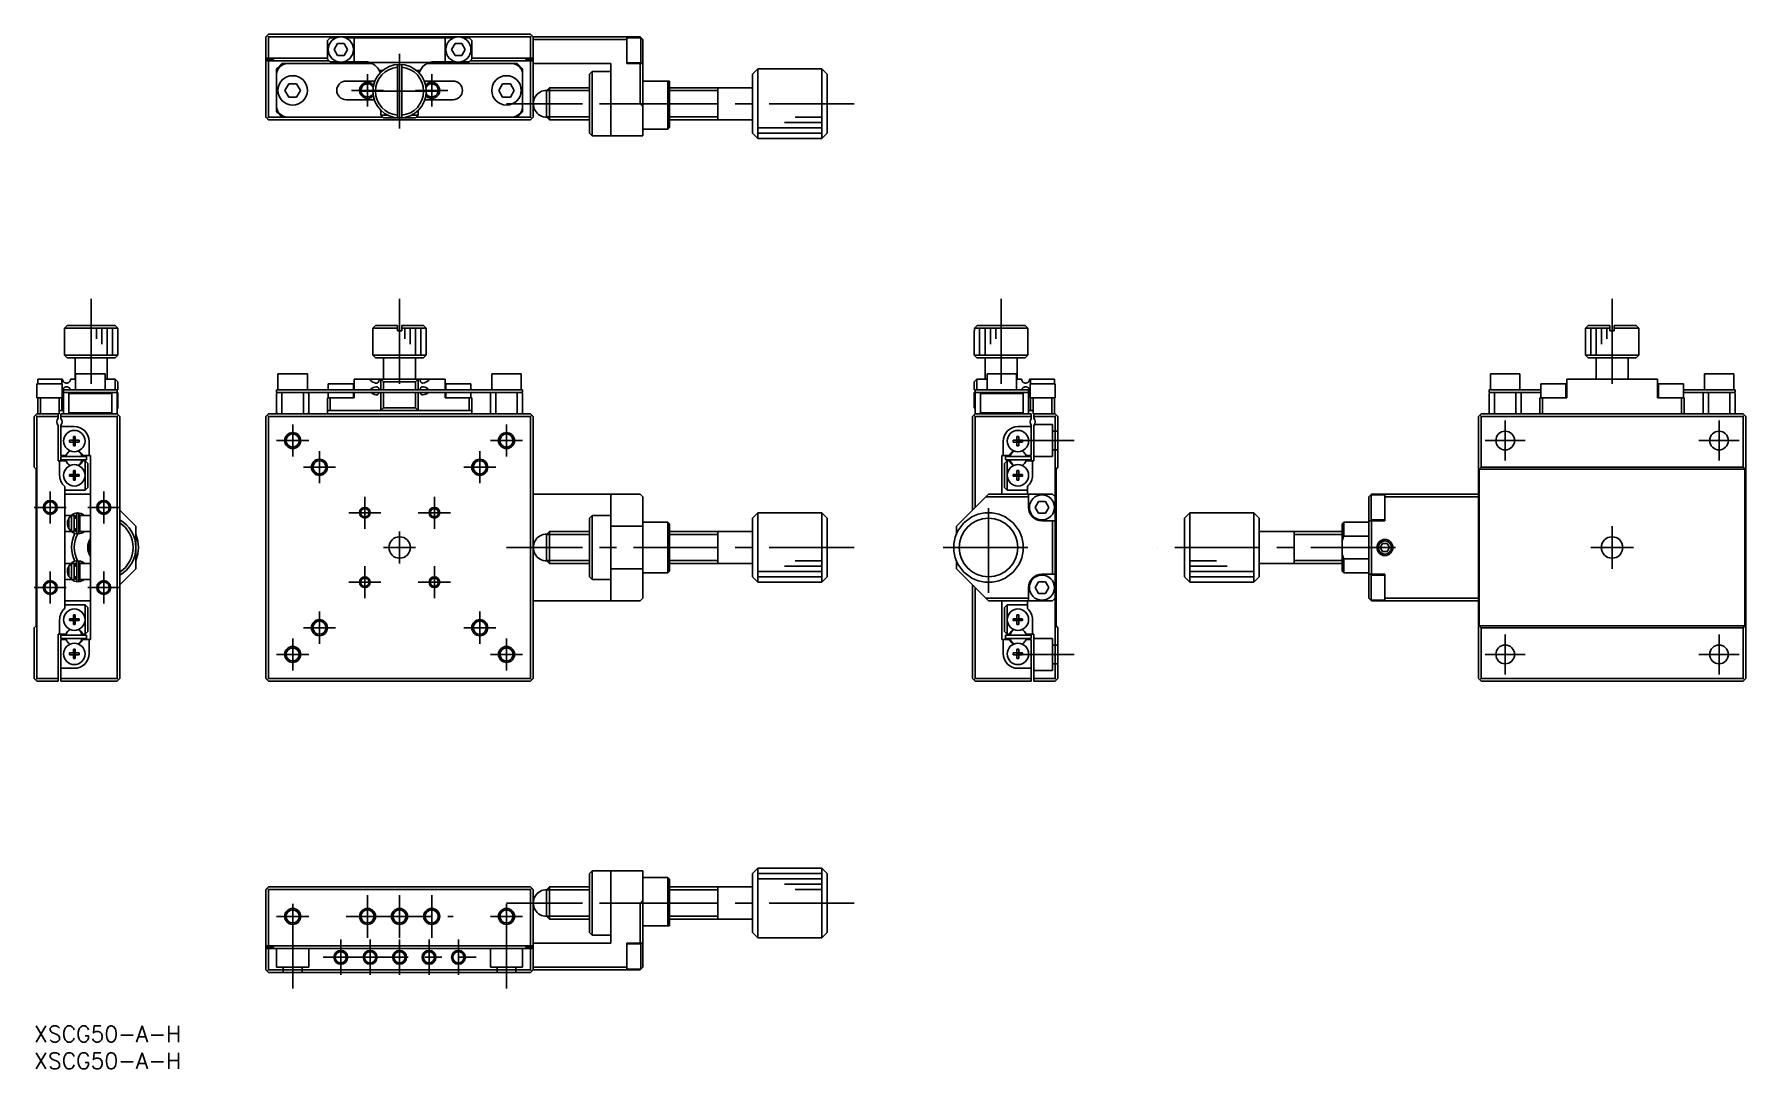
# Model space of a CAD drawing. Extents: x 0 to 320, y -8 to 186.
import ezdxf

# ---------------------------------------------------------------- set-up
doc = ezdxf.new("R2010")
doc.units = 0
doc.header["$LTSCALE"] = 0.5
doc.linetypes.add('CENTER', pattern=[50.8, 31.75, -6.35, 6.35, -6.35])
doc.linetypes.add('DASHED', pattern=[19.05, 12.7, -6.35])
for name, color, linetype in [('MSM_CENTER', 1, 'CENTER'), ('MSM_CONTINUOUS', 7, 'CONTINUOUS'), ('MSM_DASHED', 4, 'DASHED'), ('MSM_NARROW', 5, 'CONTINUOUS'), ('MSM_PART_NUMBER', 7, 'CONTINUOUS')]:
    doc.layers.add(name, color=color, linetype=linetype)
doc.styles.get("Standard").update_dxf_attribs({"font": 'txt.shx', "height": 3, "bigfont": 'bigfont.shx'})

# ---------------------------------------------------------------- blocks, each defined once
blk = doc.blocks.new('*U2')
at = {"layer": 'MSM_PART_NUMBER'}
blk.add_text('XSCG50-A-H', height=3, dxfattribs=at).set_placement((0, -3))
blk = doc.blocks.new('*U3')
at = {"layer": 'MSM_PART_NUMBER'}
blk.add_text('XSCG50-A-H', height=3, dxfattribs=at).set_placement((0, -8))

msp = doc.modelspace()

# ---------------------------------------------------------------- linework, layer by layer
at = {"layer": 'MSM_CENTER'}
for p, q in [((68.344929, 167.85), (68.344929, 181.85)), ((62.344929, 171.999999), (62.344929, 178.000001)), ((74.344929, 171.999999), (74.344929, 178.000001)), ((59.344928, 175), (65.344931, 175)), ((61.344929, 174.85), (75.344929, 174.85)), ((71.344928, 175), (77.344931, 175)), ((153.344929, 172.5), (88.344929, 172.5)), ((10.65, 136), (10.65, 120)), ((68.344929, 136), (68.344929, 119)), ((180.85, 136), (180.85, 120)), ((295.155071, 136), (295.155071, 119)), ((48.344929, 106.499998), (48.344929, 112.5)), ((88.344929, 106.499998), (88.344929, 112.5)), ((275.155071, 105.75), (275.155071, 113.25)), ((315.155071, 105.75), (315.155071, 113.25)), ((45.344928, 109.499999), (51.344931, 109.499999)), ((85.344928, 109.499999), (91.344931, 109.499999)), ((184, 109.5), (194.5, 109.5)), ((271.405071, 109.5), (278.905071, 109.5)), ((311.405071, 109.5), (318.905071, 109.5)), ((53.344929, 101.499998), (53.344929, 107.5)), ((83.344929, 101.499998), (83.344929, 107.5)), ((50.344928, 104.499999), (56.344931, 104.499999)), ((80.344928, 104.499999), (86.344931, 104.499999)), ((2.999999, 93.999999), (2.999999, 100.000001)), ((12.999999, 93.999999), (12.999999, 100.000001)), ((-0.000002, 97), (6.000001, 97)), ((9.999998, 97), (16.000001, 97)), ((61.844929, 92.999998), (61.844929, 99)), ((74.844929, 92.999998), (74.844929, 99)), ((178.5, 81), (178.5, 98)), ((58.844928, 95.999999), (64.844931, 95.999999)), ((77.84493, 95.999999), (71.844927, 95.999999)), ((295.155071, 85.5), (295.155071, 93.5)), ((68.344929, 86.499999), (68.344929, 92.5)), ((71.34493, 89.5), (65.344928, 89.5)), ((153.344929, 89.5), (88.344929, 89.5)), ((170, 89.5), (187, 89.5)), ((254.655071, 89.5), (210.155071, 89.5)), ((291.155071, 89.5), (299.155071, 89.5)), ((2.999999, 78.999999), (2.999999, 85.000001)), ((12.999999, 78.999999), (12.999999, 85.000001)), ((61.844929, 86.000003), (61.844929, 80.000001)), ((74.844929, 86.000003), (74.844929, 80.000001)), ((-0.000002, 82), (6.000001, 82)), ((9.999998, 82), (16.000001, 82)), ((58.844928, 83.000002), (64.844931, 83.000002)), ((77.84493, 83.000002), (71.844927, 83.000002)), ((53.344929, 77.500003), (53.344929, 71.500001)), ((83.344929, 77.500003), (83.344929, 71.500001)), ((50.344928, 74.500002), (56.344931, 74.500002)), ((80.344928, 74.500002), (86.344931, 74.500002)), ((48.344929, 72.500003), (48.344929, 66.500001)), ((88.344929, 72.500003), (88.344929, 66.500001)), ((275.155071, 65.75), (275.155071, 73.25)), ((315.155071, 65.75), (315.155071, 73.25)), ((45.344928, 69.500002), (51.344931, 69.500002)), ((85.344928, 69.500002), (91.344931, 69.500002)), ((184, 69.5), (194.5, 69.5)), ((271.405071, 69.5), (278.905071, 69.5)), ((311.405071, 69.5), (318.905071, 69.5)), ((48.344929, 7), (48.34493, 23.5)), ((62.34493, 16.500001), (62.34493, 24.5)), ((68.34493, 16.500001), (68.34493, 24.5)), ((74.344928, 16.500001), (74.344928, 24.5)), ((88.344929, 7), (88.34493, 23.5)), ((153.344929, 23), (88.344929, 23)), ((51.344929, 20.5), (45.34493, 20.5)), ((58.344931, 20.5), (78.344928, 20.5)), ((85.344931, 20.5), (91.34493, 20.5)), ((48.344929, 17.5), (48.344929, 7)), ((57.344929, 9.55), (57.344929, 16.15)), ((62.844929, 9.55), (62.844929, 16.15)), ((68.34493, 9.55), (68.34493, 16.15)), ((73.844931, 9.55), (73.844931, 16.15)), ((79.34493, 9.55), (79.34493, 16.15)), ((88.344929, 17.5), (88.344929, 7)), ((54.044929, 12.85), (82.64493, 12.85))]:
    msp.add_line(p, q, dxfattribs=at)
at = {"layer": 'MSM_CONTINUOUS'}
for p, q in [((43.344929, 185), (43.844929, 185.5)), ((43.344929, 170), (43.344929, 185)), ((43.594929, 185.25), (43.844929, 185)), ((43.844929, 185.5), (92.844929, 185.5)), ((43.844929, 185), (43.844929, 181)), ((92.844929, 185), (43.844929, 185)), ((54.844929, 184.35), (55.344929, 184.85)), ((54.844929, 180.85), (54.844929, 184.35)), ((55.344929, 184.85), (56.518794, 184.85)), ((56.074759, 182.65), (56.709844, 183.75)), ((56.074759, 182.65), (56.709844, 181.55)), ((56.709844, 183.75), (57.980015, 183.75)), ((57.980015, 183.75), (58.6151, 182.65)), ((58.6151, 182.65), (57.980015, 181.55)), ((58.171065, 184.85), (78.518794, 184.85)), ((59.844929, 184.85), (59.844929, 180.35)), ((76.844929, 180.35), (76.844929, 184.85)), ((78.074759, 182.65), (78.709844, 183.75)), ((78.709844, 181.55), (78.074759, 182.65)), ((78.709844, 183.75), (79.980015, 183.75)), ((79.980015, 183.75), (80.6151, 182.65)), ((80.6151, 182.65), (79.980015, 181.55)), ((80.171065, 184.85), (81.344929, 184.85)), ((81.344929, 184.85), (81.844929, 184.35)), ((81.844929, 184.35), (81.844929, 180.85)), ((92.844929, 185.5), (93.344929, 185)), ((92.844929, 185), (93.094929, 185.25)), ((92.844929, 181), (92.844929, 185)), ((93.344929, 185), (113.344929, 185)), ((93.344929, 185), (93.344929, 170)), ((110.844929, 184.5), (93.344929, 184.5)), ((110.844929, 185), (110.844929, 180)), ((113.444929, 184.85), (110.844929, 184.85)), ((113.844929, 184.5), (113.344929, 185)), ((113.444929, 180.15), (113.444929, 184.85)), ((113.844929, 184.5), (113.844929, 166.5)), ((54.844929, 181), (43.344929, 181)), ((43.344929, 180.75), (44.744929, 180.75)), ((43.344929, 180.5), (55.194929, 180.5)), ((43.844929, 180.5), (43.844929, 170)), ((44.744929, 180.5), (44.744929, 180.75)), ((46.344929, 180), (45.544929, 179.2)), ((46.344929, 180), (63.250776, 180)), ((55.344929, 180.35), (54.844929, 180.85)), ((56.862747, 180.35), (55.344929, 180.35)), ((57.980015, 181.55), (56.709844, 181.55)), ((61.844929, 180.35), (57.827112, 180.35)), ((62.781679, 180.2), (73.90818, 180.2)), ((67.944929, 179.833974), (67.944929, 169.866026)), ((68.744929, 169.866026), (68.744929, 179.833974)), ((73.439036, 180), (90.344929, 180)), ((74.844929, 180.35), (78.862747, 180.35)), ((78.709844, 181.55), (79.980015, 181.55)), ((81.344929, 180.35), (79.827112, 180.35)), ((81.844929, 180.85), (81.344929, 180.35)), ((93.344929, 180.5), (81.494929, 180.5)), ((81.844929, 181), (93.344929, 181)), ((91.344929, 179), (90.344929, 180)), ((93.344929, 180.75), (91.944929, 180.75)), ((91.944929, 180.5), (91.944929, 180.75)), ((92.844929, 170), (92.844929, 180.5)), ((107.844929, 180), (93.344929, 180)), ((107.844929, 166.5), (107.844929, 180)), ((110.844929, 180.15), (113.444929, 180.15)), ((113.844929, 180), (110.844929, 180)), ((113.344929, 172.5), (113.344929, 180)), ((45.344929, 179), (45.544929, 179.2)), ((45.344929, 171), (45.344929, 179)), ((45.544929, 179.2), (45.544929, 178.87178)), ((46.901554, 175), (47.623242, 176.25)), ((47.623242, 176.25), (49.066617, 176.25)), ((49.066617, 176.25), (49.788305, 175)), ((58.344929, 176.75), (63.719997, 176.75)), ((65.15471, 178.7), (64.524015, 178.7)), ((72.165844, 178.7), (71.535149, 178.7)), ((72.969862, 176.75), (78.344929, 176.75)), ((86.901554, 175), (87.623242, 176.25)), ((87.623242, 176.25), (89.066617, 176.25)), ((89.066617, 176.25), (89.788305, 175)), ((91.144929, 178.87178), (91.144929, 179.2)), ((91.344929, 179), (91.344929, 171)), ((104.344929, 178.5), (103.844929, 178)), ((103.844929, 167), (103.844929, 178)), ((104.344929, 178.5), (104.344929, 166.5)), ((107.844929, 178.5), (104.344929, 178.5)), ((113.844929, 176.75), (118.844929, 176.75)), ((118.544929, 167.75), (118.544929, 176.75)), ((118.844929, 176.75), (118.844929, 168.05)), ((135.344929, 179), (134.344929, 178)), ((134.344929, 167), (134.344929, 178)), ((135.344929, 179), (135.344929, 166)), ((147.344929, 179), (135.344929, 179)), ((147.344929, 166), (147.344929, 179)), ((148.344929, 178), (147.344929, 179)), ((148.344929, 178), (148.344929, 167)), ((46.901554, 175), (47.623242, 173.75)), ((47.623242, 173.75), (49.066617, 173.75)), ((49.066617, 173.75), (49.788305, 175)), ((63.607842, 173.25), (58.344929, 173.25)), ((78.344929, 173.25), (73.082017, 173.25)), ((86.901554, 175), (87.623242, 173.75)), ((87.623242, 173.75), (89.066617, 173.75)), ((89.066617, 173.75), (89.788305, 175)), ((95.844929, 174.9585), (96.386429, 175.5)), ((95.844929, 174.9585), (95.844929, 170.0415)), ((96.386429, 175.5), (96.386429, 169.5)), ((103.84493, 175.5), (96.386429, 175.5)), ((134.344929, 175.5), (118.844929, 175.5)), ((127.844929, 169.499995), (127.844929, 175.500005)), ((43.844929, 169.5), (43.344929, 170)), ((43.844929, 170), (43.594929, 169.75)), ((43.844929, 170), (65.194929, 170)), ((45.544929, 170.8), (45.344929, 171)), ((45.544929, 171.12822), (45.544929, 170.8)), ((45.544929, 170.8), (46.344929, 170)), ((64.844929, 171.279286), (64.844929, 170.35)), ((64.844929, 170.35), (66.16548, 170.35)), ((65.344929, 169.85), (64.844929, 170.35)), ((71.344929, 169.85), (65.344929, 169.85)), ((70.524379, 170.35), (71.844929, 170.35)), ((71.844929, 170.35), (71.344929, 169.85)), ((92.844929, 170), (71.494929, 170)), ((71.844929, 170.35), (71.844929, 171.279286)), ((90.344929, 170), (91.344929, 171)), ((91.144929, 170.8), (91.144929, 171.12822)), ((93.094929, 169.75), (92.844929, 170)), ((93.344929, 170), (92.844929, 169.5)), ((96.386429, 169.5), (95.844929, 170.0415)), ((107.844929, 172.500002), (113.344929, 172.5)), ((113.844929, 172), (113.344929, 172.5)), ((92.844929, 169.5), (43.844929, 169.5)), ((103.84493, 169.5), (96.386429, 169.5)), ((103.844929, 167), (104.344929, 166.5)), ((104.344929, 166.5), (113.844929, 166.5)), ((113.844929, 167.75), (118.544929, 167.75)), ((118.544929, 167.75), (118.844929, 168.05)), ((118.844929, 169.5), (134.344929, 169.5)), ((134.344929, 167), (135.344929, 166)), ((147.344929, 166), (148.344929, 167)), ((135.344929, 166), (147.344929, 166)), ((5.65, 130), (5.666026, 130)), ((5.65, 130), (5.65, 125.5)), ((5.666026, 130.5), (6.167813, 131)), ((15.633974, 130.5), (5.666026, 130.5)), ((5.666026, 130), (5.666026, 130.5)), ((6.167813, 131), (15.132187, 131)), ((15.132187, 131), (15.633974, 130.5)), ((15.633974, 130.5), (15.633974, 130)), ((15.633974, 130), (15.65, 130)), ((15.65, 125.5), (15.65, 130)), ((63.844929, 131), (63.344929, 130.5)), ((67.944929, 130.5), (63.344929, 130.5)), ((63.344929, 130.5), (63.344929, 125.5)), ((63.844929, 131), (67.944929, 131)), ((67.944929, 131), (67.944929, 130)), ((67.944929, 130), (68.744929, 130)), ((68.744929, 130), (68.744929, 131)), ((68.744929, 131), (72.844929, 131)), ((73.344929, 130.5), (68.744929, 130.5)), ((73.344929, 130.5), (72.844929, 131)), ((73.344929, 125.5), (73.344929, 130.5)), ((175.85, 130), (175.866026, 130)), ((175.85, 130), (175.85, 125.5)), ((175.866026, 130.5), (176.367813, 131)), ((175.866026, 130), (175.866026, 130.5)), ((185.833974, 130.5), (175.866026, 130.5)), ((176.367813, 131), (185.332187, 131)), ((185.332187, 131), (185.833974, 130.5)), ((185.833974, 130.5), (185.833974, 130)), ((185.833974, 130), (185.85, 130)), ((185.85, 125.5), (185.85, 130)), ((290.655071, 131), (290.155071, 130.5)), ((294.755071, 130.5), (290.155071, 130.5)), ((290.155071, 130.5), (290.155071, 125.5)), ((290.655071, 131), (294.755071, 131)), ((294.755071, 131), (294.755071, 130)), ((294.755071, 130), (295.555071, 130)), ((295.555071, 130), (295.555071, 131)), ((295.555071, 131), (299.655071, 131)), ((300.155071, 130.5), (295.555071, 130.5)), ((300.155071, 130.5), (299.655071, 131)), ((300.155071, 125.5), (300.155071, 130.5)), ((5.65, 125.5), (15.65, 125.5)), ((5.65, 125.5), (6.15, 125)), ((15.15, 125), (6.15, 125)), ((7.65, 125), (7.65, 121)), ((13.65, 121), (13.65, 125)), ((15.15, 125), (15.65, 125.5)), ((63.344929, 125.5), (73.344929, 125.5)), ((63.344929, 125.5), (63.844929, 125)), ((72.844929, 125), (63.844929, 125)), ((65.344929, 125), (65.344929, 121)), ((71.344929, 121), (71.344929, 125)), ((72.844929, 125), (73.344929, 125.5)), ((175.85, 125.5), (185.85, 125.5)), ((175.85, 125.5), (176.35, 125)), ((185.35, 125), (176.35, 125)), ((177.85, 125), (177.85, 121)), ((183.85, 121), (183.85, 125)), ((185.35, 125), (185.85, 125.5)), ((290.155071, 125.5), (300.155071, 125.5)), ((290.155071, 125.5), (290.655071, 125)), ((299.655071, 125), (290.655071, 125)), ((292.155071, 125), (292.155071, 121)), ((298.155071, 121), (298.155071, 125)), ((299.655071, 125), (300.155071, 125.5)), ((13.25, 122), (7.75, 122)), ((7.75, 122), (7.75, 119)), ((13.25, 119), (13.25, 122)), ((51.094929, 122), (45.594929, 122)), ((45.594929, 122), (45.594929, 119)), ((51.094929, 119), (51.094929, 122)), ((91.094929, 122), (85.594929, 122)), ((85.594929, 122), (85.594929, 119)), ((91.094929, 119), (91.094929, 122)), ((183.75, 122), (178.25, 122)), ((178.25, 122), (178.25, 119)), ((183.75, 119), (183.75, 122)), ((277.905071, 122), (272.405071, 122)), ((272.405071, 122), (272.405071, 119)), ((277.905071, 119), (277.905071, 122)), ((317.905071, 122), (312.405071, 122)), ((312.405071, 122), (312.405071, 119)), ((317.905071, 119), (317.905071, 122)), ((5.2, 120.1), (0.5, 120.1)), ((0.5, 120.1), (0.5, 117.5)), ((0.65, 121), (5.3, 121)), ((0.65, 120.1), (0.65, 121)), ((5.15, 121), (5.15, 120.1)), ((5.2, 117.5), (5.2, 120.1)), ((5.300104, 120.987609), (5.3, 121)), ((5.300004, 118.802242), (5.300109, 118.8127)), ((5.300045, 118.791789), (5.300004, 118.802242)), ((5.300239, 118.781085), (5.300045, 118.791789)), ((5.300413, 120.975229), (5.300104, 120.987609)), ((5.300109, 118.8127), (5.300357, 118.823134)), ((5.300585, 118.770409), (5.300239, 118.781085)), ((5.300357, 118.823134), (5.300749, 118.833513)), ((5.300922, 120.962906), (5.300413, 120.975229)), ((5.301079, 118.759792), (5.300585, 118.770409)), ((5.300749, 118.833513), (5.301301, 118.844149)), ((5.301625, 120.950687), (5.300922, 120.962906)), ((5.301718, 118.749264), (5.301079, 118.759792)), ((5.301301, 118.844149), (5.301999, 118.854708)), ((5.302516, 120.938617), (5.301625, 120.950687)), ((5.302758, 118.735743), (5.301718, 118.749264)), ((5.301999, 118.854708), (5.302837, 118.865167)), ((5.30394, 120.923249), (5.302516, 120.938617)), ((5.304025, 118.722403), (5.302758, 118.735743)), ((5.302837, 118.865167), (5.30381, 118.875499)), ((5.30381, 118.875499), (5.305248, 118.888565)), ((5.305653, 120.908135), (5.30394, 120.923249)), ((5.305506, 118.709288), (5.304025, 118.722403)), ((5.305248, 118.888565), (5.306889, 118.901416)), ((5.307649, 118.693166), (5.305506, 118.709288)), ((5.307635, 120.893304), (5.305653, 120.908135)), ((5.306889, 118.901416), (5.30872, 118.91403)), ((5.309865, 120.878788), (5.307635, 120.893304)), ((5.310089, 118.677404), (5.307649, 118.693166)), ((5.30872, 118.91403), (5.310725, 118.926384)), ((5.312322, 120.864617), (5.309865, 120.878788)), ((5.312804, 118.662015), (5.310089, 118.677404)), ((5.310725, 118.926384), (5.313739, 118.942897)), ((5.314986, 120.850822), (5.312322, 120.864617)), ((5.315771, 118.647013), (5.312804, 118.662015)), ((5.313739, 118.942897), (5.317038, 118.958956)), ((5.321191, 120.822914), (5.314986, 120.850822)), ((5.318965, 118.63241), (5.315771, 118.647013)), ((5.317038, 118.958956), (5.320596, 118.974556)), ((5.322362, 118.618221), (5.318965, 118.63241)), ((5.320596, 118.974556), (5.327893, 119.002702)), ((5.328155, 120.796292), (5.321191, 120.822914)), ((5.33019, 118.589303), (5.322362, 118.618221)), ((5.327893, 119.002702), (5.335936, 119.02952)), ((5.335805, 120.770881), (5.328155, 120.796292)), ((5.3388, 118.561799), (5.33019, 118.589303)), ((5.344066, 120.746601), (5.335805, 120.770881)), ((5.335936, 119.02952), (5.34466, 119.055102)), ((5.348119, 118.535602), (5.3388, 118.561799)), ((5.352863, 120.723377), (5.344066, 120.746601)), ((5.34466, 119.055102), (5.353998, 119.079544)), ((5.358069, 118.510604), (5.348119, 118.535602)), ((5.362122, 120.70113), (5.352863, 120.723377)), ((5.353998, 119.079544), (5.363886, 119.102937)), ((5.368574, 118.486696), (5.358069, 118.510604)), ((5.381822, 120.659322), (5.362122, 120.70113)), ((5.363886, 119.102937), (5.374256, 119.125377)), ((5.391431, 118.441047), (5.368574, 118.486696)), ((5.374256, 119.125377), (5.400802, 119.175782)), ((5.403222, 120.620262), (5.381822, 120.659322)), ((5.400802, 119.175782), (5.429969, 119.222476)), ((5.426199, 120.58362), (5.403222, 120.620262)), ((5.457046, 120.540714), (5.426199, 120.58362)), ((5.429969, 119.222476), (5.461661, 119.265704)), ((5.490251, 120.500753), (5.457046, 120.540714)), ((5.461661, 119.265704), (5.495782, 119.305712)), ((5.525757, 120.463617), (5.490251, 120.500753)), ((5.495782, 119.305712), (5.532235, 119.342745)), ((5.5, 114.5), (5.5, 119)), ((5.5, 119), (15.65, 119)), ((5.5, 118.5), (15.65, 118.5)), ((5.563506, 120.429191), (5.525757, 120.463617)), ((5.532235, 119.342745), (5.570924, 119.377049)), ((5.602361, 120.398227), (5.563506, 120.429191)), ((5.570924, 119.377049), (5.617206, 119.412534)), ((5.643395, 120.369769), (5.602361, 120.398227)), ((5.617206, 119.412534), (5.66646, 119.44452)), ((5.686562, 120.343933), (5.643395, 120.369769)), ((5.66646, 119.44452), (5.718618, 119.472819)), ((5.731822, 120.320837), (5.686562, 120.343933)), ((5.718618, 119.472819), (5.760688, 119.491954)), ((5.781667, 120.299643), (5.731822, 120.320837)), ((5.760688, 119.491954), (5.804503, 119.508687)), ((5.833841, 120.281823), (5.781667, 120.299643)), ((5.804503, 119.508687), (5.849989, 119.522841)), ((5.888225, 120.267655), (5.833841, 120.281823)), ((5.849989, 119.522841), (5.89707, 119.534243)), ((5.929283, 120.259779), (5.888225, 120.267655)), ((5.89707, 119.534243), (5.94242, 119.542236)), ((5.971488, 120.254121), (5.929283, 120.259779)), ((5.94242, 119.542236), (5.989227, 119.547515)), ((6.014733, 120.25083), (5.971488, 120.254121)), ((5.989227, 119.547515), (6.0373, 119.549872)), ((6.058912, 120.250053), (6.014733, 120.25083)), ((6.0373, 119.549872), (6.086448, 119.549101)), ((6.103914, 120.251942), (6.058912, 120.250053)), ((6.086448, 119.549101), (6.13648, 119.544994)), ((6.149707, 120.256659), (6.103914, 120.251942)), ((6.13648, 119.544994), (6.187207, 119.537343)), ((6.196089, 120.264366), (6.149707, 120.256659)), ((6.187207, 119.537343), (6.22722, 119.528759)), ((6.230211, 120.271975), (6.196089, 120.264366)), ((6.22722, 119.528759), (6.267494, 119.51777)), ((6.264531, 120.281342), (6.230211, 120.271975)), ((6.298926, 120.292517), (6.264531, 120.281342)), ((6.267494, 119.51777), (6.307839, 119.504286)), ((6.333271, 120.305552), (6.298926, 120.292517)), ((6.5, 118.3), (6.3, 118.5)), ((6.307839, 119.504286), (6.338852, 119.492142)), ((6.365356, 120.319536), (6.333271, 120.305552)), ((6.338852, 119.492142), (6.369778, 119.478405)), ((6.397312, 120.335301), (6.365356, 120.319536)), ((6.369778, 119.478405), (6.400497, 119.463059)), ((6.428987, 120.352847), (6.397312, 120.335301)), ((6.400497, 119.463059), (6.430886, 119.446085)), ((6.460226, 120.372173), (6.428987, 120.352847)), ((6.430886, 119.446085), (6.455118, 119.43117)), ((6.455118, 119.43117), (6.479051, 119.41515)), ((6.490876, 120.393279), (6.460226, 120.372173)), ((6.479051, 119.41515), (6.502605, 119.398035)), ((6.520783, 120.416165), (6.490876, 120.393279)), ((6.502605, 119.398035), (6.525702, 119.379834)), ((6.547582, 120.438853), (6.520783, 120.416165)), ((6.525702, 119.379834), (6.54891, 119.359985)), ((6.573654, 120.463139), (6.547582, 120.438853)), ((6.54891, 119.359985), (6.571539, 119.33897)), ((6.571539, 119.33897), (6.593495, 119.316825)), ((6.598857, 120.48895), (6.573654, 120.463139)), ((6.593495, 119.316825), (6.614685, 119.29359)), ((6.623049, 120.516213), (6.598857, 120.48895)), ((6.614685, 119.29359), (6.634545, 119.269895)), ((6.646085, 120.544855), (6.623049, 120.516213)), ((6.634545, 119.269895), (6.653582, 119.245173)), ((6.667825, 120.574803), (6.646085, 120.544855)), ((6.653582, 119.245173), (6.671711, 119.219487)), ((6.683137, 120.597963), (6.667825, 120.574803)), ((6.671711, 119.219487), (6.688849, 119.192902)), ((6.697677, 120.621837), (6.683137, 120.597963)), ((6.688849, 119.192902), (6.705509, 119.164419)), ((6.711394, 120.646369), (6.697677, 120.621837)), ((6.705509, 119.164419), (6.72101, 119.135011)), ((6.724235, 120.671507), (6.711394, 120.646369)), ((6.72101, 119.135011), (6.735276, 119.104777)), ((6.735859, 120.696531), (6.724235, 120.671507)), ((6.735276, 119.104777), (6.74823, 119.073817)), ((6.746608, 120.722095), (6.735859, 120.696531)), ((6.756442, 120.748135), (6.746608, 120.722095)), ((6.74823, 119.073817), (6.757256, 119.049576)), ((6.765326, 120.774591), (6.756442, 120.748135)), ((6.757256, 119.049576), (6.765468, 119.024953)), ((6.773458, 120.802253), (6.765326, 120.774591)), ((6.765468, 119.024953), (6.772842, 119)), ((6.780546, 120.83031), (6.773458, 120.802253)), ((6.786563, 120.858683), (6.780546, 120.83031)), ((6.791483, 120.887295), (6.786563, 120.858683)), ((6.795197, 120.915283), (6.791483, 120.887295)), ((6.79786, 120.943447), (6.795197, 120.915283)), ((6.799464, 120.971711), (6.79786, 120.943447)), ((6.8, 121), (6.799464, 120.971711)), ((7.75, 121), (6.8, 121)), ((13.25, 121), (15.15, 121)), ((14.7, 118.5), (14.5, 118.3)), ((15.15, 119), (15.15, 121)), ((15.65, 120.5), (15.15, 121)), ((15.5, 119), (15.5, 114.5)), ((15.65, 120.5), (15.65, 119)), ((15.65, 118.5), (15.65, 115.6)), ((45.344929, 118.5), (45.344929, 119)), ((45.344929, 119), (91.344929, 119)), ((45.544929, 118.5), (45.344929, 118.3)), ((91.344929, 118.5), (45.344929, 118.5)), ((46.344929, 118.5), (46.344929, 114.5)), ((50.344929, 114.5), (50.344929, 118.5)), ((51.344929, 118.3), (51.144929, 118.5)), ((59.694929, 120.1), (54.994929, 120.1)), ((54.994929, 120.1), (54.994929, 119)), ((54.994929, 118.5), (54.994929, 117.5)), ((59.694929, 119), (59.694929, 120.1)), ((59.694929, 117.5), (59.694929, 118.5)), ((59.844929, 121), (59.844929, 119)), ((59.844929, 121), (76.844929, 121)), ((59.844929, 118.5), (59.844929, 117.5)), ((62.804595, 120.893304), (62.781679, 121)), ((62.863302, 120.796292), (62.804595, 120.893304)), ((62.860614, 119.000031), (62.932245, 119.079544)), ((62.952961, 120.70113), (62.863302, 120.796292)), ((63.987275, 120.25), (63.840161, 120.263205)), ((63.987202, 119.55), (64.022405, 119.549101)), ((63.996057, 120.250053), (63.987275, 120.25)), ((64.032248, 120.251477), (63.996057, 120.250053)), ((64.022405, 119.549101), (64.0688, 119.544994)), ((64.067805, 120.254917), (64.032248, 120.251477)), ((64.10262, 120.260464), (64.067805, 120.254917)), ((64.0688, 119.544994), (64.113727, 119.537343)), ((64.136584, 120.26821), (64.10262, 120.260464)), ((64.113727, 119.537343), (64.143234, 119.530028)), ((64.16959, 120.278246), (64.136584, 120.26821)), ((64.143234, 119.530028), (64.17208, 119.520878)), ((64.201529, 120.290663), (64.16959, 120.278246)), ((64.17208, 119.520878), (64.200184, 119.509849)), ((64.200184, 119.509849), (64.227463, 119.496899)), ((64.232291, 120.305552), (64.201529, 120.290663)), ((64.227463, 119.496899), (64.253833, 119.481984)), ((64.25636, 120.319536), (64.232291, 120.305552)), ((64.253833, 119.481984), (64.279212, 119.46506)), ((64.279671, 120.335301), (64.25636, 120.319536)), ((64.279212, 119.46506), (64.303516, 119.446085)), ((64.302156, 120.352847), (64.279671, 120.335301)), ((64.323749, 120.372173), (64.302156, 120.352847)), ((64.303516, 119.446085), (64.322837, 119.42873)), ((64.322837, 119.42873), (64.341449, 119.40984)), ((64.344382, 120.393279), (64.323749, 120.372173)), ((64.341449, 119.40984), (64.359307, 119.389451)), ((64.363987, 120.416165), (64.344382, 120.393279)), ((64.359307, 119.389451), (64.376365, 119.367596)), ((64.381114, 120.438853), (64.363987, 120.416165)), ((64.376365, 119.367596), (64.392579, 119.344311)), ((64.397394, 120.463139), (64.381114, 120.438853)), ((64.392579, 119.344311), (64.407904, 119.319631)), ((64.412785, 120.48895), (64.397394, 120.463139)), ((64.407904, 119.319631), (64.422294, 119.29359)), ((64.427247, 120.516213), (64.412785, 120.48895)), ((64.422294, 119.29359), (64.43418, 119.269524)), ((64.440738, 120.544855), (64.427247, 120.516213)), ((64.43418, 119.269524), (64.445383, 119.244323)), ((64.453216, 120.574803), (64.440738, 120.544855)), ((64.445383, 119.244323), (64.455886, 119.218068)), ((64.462892, 120.600911), (64.453216, 120.574803)), ((64.455886, 119.218068), (64.465672, 119.19084)), ((64.471889, 120.627976), (64.462892, 120.600911)), ((64.465672, 119.19084), (64.474723, 119.16272)), ((64.480194, 120.655911), (64.471889, 120.627976)), ((64.474723, 119.16272), (64.483022, 119.133789)), ((64.483679, 118.468556), (64.474947, 118.437919)), ((64.487796, 120.684627), (64.480194, 120.655911)), ((64.483022, 119.133789), (64.490551, 119.104128)), ((64.491535, 118.5), (64.483679, 118.468556)), ((64.494683, 120.714037), (64.487796, 120.684627)), ((64.490551, 119.104128), (64.497294, 119.073817)), ((64.500841, 120.744054), (64.494683, 120.714037)), ((64.497294, 119.073817), (64.502045, 119.049576)), ((64.506259, 120.774591), (64.500841, 120.744054)), ((64.502045, 119.049576), (64.506334, 119.024953)), ((64.510952, 120.805699), (64.506259, 120.774591)), ((64.506334, 119.024953), (64.510156, 119)), ((64.514931, 120.837362), (64.510952, 120.805699)), ((64.518193, 120.869465), (64.514931, 120.837362)), ((64.520736, 120.901894), (64.518193, 120.869465)), ((64.522556, 120.934536), (64.520736, 120.901894)), ((64.52365, 120.967276), (64.522556, 120.934536)), ((64.524015, 121), (64.52365, 120.967276)), ((64.844929, 119), (64.844929, 121)), ((65.344929, 120.5), (64.844929, 121)), ((64.844929, 115.1), (64.844929, 118.5)), ((65.344929, 120.5), (65.344929, 119)), ((71.344929, 120.5), (65.344929, 120.5)), ((65.344929, 118.5), (65.344929, 115.6)), ((71.844929, 121), (71.344929, 120.5)), ((71.344929, 119), (71.344929, 120.5)), ((71.344929, 115.6), (71.344929, 118.5)), ((71.844929, 121), (71.844929, 119)), ((71.844929, 118.5), (71.844929, 115.1)), ((72.166241, 120.965709), (72.165844, 121)), ((72.16743, 120.931464), (72.166241, 120.965709)), ((72.16941, 120.897397), (72.16743, 120.931464)), ((72.172179, 120.863642), (72.16941, 120.897397)), ((72.175435, 120.832899), (72.172179, 120.863642)), ((72.179381, 120.802436), (72.175435, 120.832899)), ((72.18401, 120.772342), (72.179381, 120.802436)), ((72.179702, 119), (72.184775, 119.032393)), ((72.189315, 120.742707), (72.18401, 120.772342)), ((72.184775, 119.032393), (72.190658, 119.064279)), ((72.195287, 120.713621), (72.189315, 120.742707)), ((72.190658, 119.064279), (72.197339, 119.095556)), ((72.20192, 120.685172), (72.195287, 120.713621)), ((72.197339, 119.095556), (72.204807, 119.126119)), ((72.20639, 118.46772), (72.198324, 118.5)), ((72.209206, 120.657451), (72.20192, 120.685172)), ((72.204807, 119.126119), (72.213047, 119.155863)), ((72.215342, 118.436374), (72.20639, 118.46772)), ((72.217137, 120.630548), (72.209206, 120.657451)), ((72.213047, 119.155863), (72.222048, 119.184684)), ((72.22724, 120.600171), (72.217137, 120.630548)), ((72.222048, 119.184684), (72.231796, 119.212478)), ((72.238284, 120.570825), (72.22724, 120.600171)), ((72.231796, 119.212478), (72.242292, 119.239197)), ((72.250235, 120.542582), (72.238284, 120.570825)), ((72.242292, 119.239197), (72.25357, 119.264948)), ((72.263061, 120.515514), (72.250235, 120.542582)), ((72.25357, 119.264948), (72.265605, 119.289679)), ((72.27673, 120.489694), (72.263061, 120.515514)), ((72.265605, 119.289679), (72.278369, 119.313337)), ((72.291211, 120.465195), (72.27673, 120.489694)), ((72.278369, 119.313337), (72.291835, 119.335871)), ((72.306471, 120.442087), (72.291211, 120.465195)), ((72.291835, 119.335871), (72.305977, 119.357229)), ((72.305977, 119.357229), (72.320767, 119.37736)), ((72.322478, 120.420445), (72.306471, 120.442087)), ((72.320767, 119.37736), (72.339976, 119.400589)), ((72.341602, 120.397584), (72.322478, 120.420445)), ((72.339976, 119.400589), (72.36021, 119.422064)), ((72.361741, 120.376446), (72.341602, 120.397584)), ((72.36021, 119.422064), (72.381402, 119.441779)), ((72.382831, 120.357029), (72.361741, 120.376446)), ((72.381402, 119.441779), (72.403487, 119.459731)), ((72.404808, 120.339332), (72.382831, 120.357029)), ((72.403487, 119.459731), (72.426399, 119.475916)), ((72.427607, 120.32335), (72.404808, 120.339332)), ((72.426399, 119.475916), (72.450073, 119.49033)), ((72.451165, 120.309083), (72.427607, 120.32335)), ((72.450073, 119.49033), (72.480194, 119.505689)), ((72.475418, 120.296527), (72.451165, 120.309083)), ((72.510773, 120.281617), (72.475418, 120.296527)), ((72.480194, 119.505689), (72.511486, 119.51861)), ((72.547529, 120.269745), (72.510773, 120.281617)), ((72.511486, 119.51861), (72.54384, 119.529182)), ((72.54384, 119.529182), (72.577152, 119.537489)), ((72.585535, 120.260781), (72.547529, 120.269745)), ((72.577152, 119.537489), (72.611314, 119.54362)), ((72.624642, 120.254591), (72.585535, 120.260781)), ((72.611314, 119.54362), (72.646221, 119.54766)), ((72.664698, 120.251044), (72.624642, 120.254591)), ((72.646221, 119.54766), (72.681767, 119.549696)), ((72.702531, 120.25), (72.664698, 120.251044)), ((72.681767, 119.549696), (72.702647, 119.55)), ((72.702647, 119.55), (72.834688, 119.539225)), ((73.827621, 120.797867), (73.742752, 120.70619)), ((73.882358, 120.886628), (73.827621, 120.797867)), ((73.90818, 121), (73.882358, 120.886628)), ((76.844929, 119), (76.844929, 121)), ((76.844929, 117.5), (76.844929, 118.5)), ((81.694929, 120.1), (76.994929, 120.1)), ((76.994929, 120.1), (76.994929, 119)), ((76.994929, 118.5), (76.994929, 117.5)), ((81.694929, 119), (81.694929, 120.1)), ((81.694929, 117.5), (81.694929, 118.5)), ((85.544929, 118.5), (85.344929, 118.3)), ((86.344929, 118.5), (86.344929, 114.5)), ((90.344929, 114.5), (90.344929, 118.5)), ((91.344929, 118.3), (91.144929, 118.5)), ((91.344929, 119), (91.344929, 118.5)), ((176.35, 121), (175.85, 120.5)), ((175.85, 119), (175.85, 120.5)), ((186, 119), (175.85, 119)), ((175.85, 115.6), (175.85, 118.5)), ((175.85, 118.5), (186, 118.5)), ((176, 114.5), (176, 119)), ((176.35, 121), (176.35, 119)), ((176.35, 121), (178.25, 121)), ((177, 118.3), (176.8, 118.5)), ((184.7, 121), (183.75, 121)), ((184.700794, 120.965506), (184.7, 121)), ((184.703171, 120.931104), (184.700794, 120.965506)), ((184.707074, 120.89724), (184.703171, 120.931104)), ((184.7125, 120.863642), (184.707074, 120.89724)), ((184.716837, 120.841975), (184.7125, 120.863642)), ((184.721802, 120.820479), (184.716837, 120.841975)), ((184.728934, 120.793696), (184.721802, 120.820479)), ((184.727158, 119), (184.734773, 119.025719)), ((184.737029, 120.767253), (184.728934, 120.793696)), ((184.734773, 119.025719), (184.74328, 119.051087)), ((184.74606, 120.741218), (184.737029, 120.767253)), ((184.74328, 119.051087), (184.752649, 119.076046)), ((184.755828, 120.716057), (184.74606, 120.741218)), ((184.752649, 119.076046), (184.762046, 119.098695)), ((184.766457, 120.691346), (184.755828, 120.716057)), ((184.762046, 119.098695), (184.772144, 119.120953)), ((184.77791, 120.66714), (184.766457, 120.691346)), ((184.772144, 119.120953), (184.782914, 119.142777)), ((184.787375, 120.648676), (184.77791, 120.66714)), ((184.782914, 119.142777), (184.795711, 119.166612)), ((184.79731, 120.630548), (184.787375, 120.648676)), ((184.795711, 119.166612), (184.809293, 119.189862)), ((184.809594, 120.609642), (184.79731, 120.630548)), ((184.809293, 119.189862), (184.823612, 119.212478)), ((184.822486, 120.589238), (184.809594, 120.609642)), ((184.83595, 120.569369), (184.822486, 120.589238)), ((184.823612, 119.212478), (184.838172, 119.233781)), ((184.856881, 120.54097), (184.83595, 120.569369)), ((184.838172, 119.233781), (184.853367, 119.254453)), ((184.853367, 119.254453), (184.86915, 119.274461)), ((184.878919, 120.513824), (184.856881, 120.54097)), ((184.86915, 119.274461), (184.891865, 119.300984)), ((184.897706, 120.492586), (184.878919, 120.513824)), ((184.891865, 119.300984), (184.915548, 119.326176)), ((184.917125, 120.472228), (184.897706, 120.492586)), ((184.915548, 119.326176), (184.933703, 119.344)), ((184.93711, 120.452785), (184.917125, 120.472228)), ((184.933703, 119.344), (184.952303, 119.361067)), ((184.955346, 120.436247), (184.93711, 120.452785)), ((184.952303, 119.361067), (184.971298, 119.37736)), ((184.973958, 120.420445), (184.955346, 120.436247)), ((184.971298, 119.37736), (184.993162, 119.39481)), ((185.000024, 120.399983), (184.973958, 120.420445)), ((184.993162, 119.39481), (185.015433, 119.41127)), ((185.2, 118.5), (185, 118.3)), ((185.026639, 120.380916), (185.000024, 120.399983)), ((185.015433, 119.41127), (185.046002, 119.431888)), ((185.053462, 120.363402), (185.026639, 120.380916)), ((185.046002, 119.431888), (185.077107, 119.450729)), ((185.080656, 120.347248), (185.053462, 120.363402)), ((185.077107, 119.450729), (185.108593, 119.467788)), ((185.107834, 120.3326), (185.080656, 120.347248)), ((185.135229, 120.319251), (185.107834, 120.3326)), ((185.108593, 119.467788), (185.132655, 119.479553)), ((185.132655, 119.479553), (185.156837, 119.49033)), ((185.162545, 120.307274), (185.135229, 120.319251)), ((185.156837, 119.49033), (185.187942, 119.502726)), ((185.189949, 120.296527), (185.162545, 120.307274)), ((185.187942, 119.502726), (185.219107, 119.513574)), ((185.211196, 120.289034), (185.189949, 120.296527)), ((185.232437, 120.282249), (185.211196, 120.289034)), ((185.219107, 119.513574), (185.250231, 119.522906)), ((185.263295, 120.273611), (185.232437, 120.282249)), ((185.250231, 119.522906), (185.2888, 119.532471)), ((185.294044, 120.266395), (185.263295, 120.273611)), ((185.2888, 119.532471), (185.327103, 119.539862)), ((185.324603, 120.260557), (185.294044, 120.266395)), ((185.369514, 120.254331), (185.324603, 120.260557)), ((185.327103, 119.539862), (185.361271, 119.544733)), ((185.361271, 119.544733), (185.395078, 119.547986)), ((185.413777, 120.250875), (185.369514, 120.254331)), ((185.395078, 119.547986), (185.428636, 119.549696)), ((185.453111, 120.250006), (185.413777, 120.250875)), ((185.428636, 119.549696), (185.472321, 119.549668)), ((185.481812, 120.250675), (185.453111, 120.250006)), ((185.472321, 119.549668), (185.51535, 119.547147)), ((185.523857, 120.253645), (185.481812, 120.250675)), ((185.51535, 119.547147), (185.557375, 119.542274)), ((185.564922, 120.258857), (185.523857, 120.253645)), ((185.557375, 119.542274), (185.598815, 119.535088)), ((185.617441, 120.26893), (185.564922, 120.258857)), ((185.598815, 119.535088), (185.639115, 119.525765)), ((185.668068, 120.282402), (185.617441, 120.26893)), ((185.639115, 119.525765), (185.678666, 119.514291)), ((185.716024, 120.298764), (185.668068, 120.282402)), ((185.678666, 119.514291), (185.716984, 119.50087)), ((185.762036, 120.317993), (185.716024, 120.298764)), ((185.716984, 119.50087), (185.754227, 119.485526)), ((185.754227, 119.485526), (185.799866, 119.463396)), ((185.805619, 120.33967), (185.762036, 120.317993)), ((185.799866, 119.463396), (185.843655, 119.438386)), ((185.847259, 120.363851), (185.805619, 120.33967)), ((185.843655, 119.438386), (185.885309, 119.410742)), ((185.885773, 120.389588), (185.847259, 120.363851)), ((185.885309, 119.410742), (185.925286, 119.380176)), ((185.922448, 120.417511), (185.885773, 120.389588)), ((185.957013, 120.447335), (185.922448, 120.417511)), ((185.925286, 119.380176), (185.963069, 119.347047)), ((185.989764, 120.479275), (185.957013, 120.447335)), ((185.963069, 119.347047), (185.999069, 119.310908)), ((186.020378, 120.512998), (185.989764, 120.479275)), ((185.999069, 119.310908), (186.032804, 119.272059)), ((186, 119), (186, 114.5)), ((186.049195, 120.548928), (186.020378, 120.512998)), ((186.032804, 119.272059), (186.064433, 119.230084)), ((186.075957, 120.586862), (186.049195, 120.548928)), ((186.064433, 119.230084), (186.083089, 119.202117)), ((186.10088, 120.627367), (186.075957, 120.586862)), ((186.083089, 119.202117), (186.100832, 119.17272)), ((186.100832, 119.17272), (186.117582, 119.14181)), ((186.114734, 120.652677), (186.10088, 120.627367)), ((186.118991, 118.460948), (186.105703, 118.435921)), ((186.127896, 120.679122), (186.114734, 120.652677)), ((186.117582, 119.14181), (186.133341, 119.109104)), ((186.13161, 118.487089), (186.118991, 118.460948)), ((186.140319, 120.706812), (186.127896, 120.679122)), ((186.143516, 118.514455), (186.13161, 118.487089)), ((186.133341, 119.109104), (186.140783, 119.092094)), ((186.149022, 120.728203), (186.140319, 120.706812)), ((186.140783, 119.092094), (186.147936, 119.074563)), ((186.152732, 118.537946), (186.143516, 118.514455)), ((186.147936, 119.074563), (186.157074, 119.050101)), ((186.157278, 120.750461), (186.149022, 120.728203)), ((186.161401, 118.562486), (186.152732, 118.537946)), ((186.157074, 119.050101), (186.165618, 119.024488)), ((186.165036, 120.773658), (186.157278, 120.750461)), ((186.169462, 118.588166), (186.161401, 118.562486)), ((186.172248, 120.797867), (186.165036, 120.773658)), ((186.165618, 119.024488), (186.173495, 118.997624)), ((186.174202, 118.604979), (186.169462, 118.588166)), ((186.176756, 120.814727), (186.172248, 120.797867)), ((186.173495, 118.997624), (186.177212, 118.983475)), ((186.178667, 118.622387), (186.174202, 118.604979)), ((186.180973, 120.832135), (186.176756, 120.814727)), ((186.177212, 118.983475), (186.180725, 118.968943)), ((186.18282, 118.640383), (186.178667, 118.622387)), ((186.180725, 118.968943), (186.184015, 118.95402)), ((186.184868, 120.850104), (186.180973, 120.832135)), ((186.186622, 118.658964), (186.18282, 118.640383)), ((186.184015, 118.95402), (186.186662, 118.940808)), ((186.187492, 120.863601), (186.184868, 120.850104)), ((186.190032, 118.678126), (186.186622, 118.658964)), ((186.186662, 118.940808), (186.189122, 118.927251)), ((186.189916, 120.877432), (186.187492, 120.863601)), ((186.189122, 118.927251), (186.191377, 118.91337)), ((186.192122, 120.891581), (186.189916, 120.877432)), ((186.193013, 118.697864), (186.190032, 118.678126)), ((186.191377, 118.91337), (186.193408, 118.89919)), ((186.19409, 120.906031), (186.192122, 120.891581)), ((186.194639, 118.710507), (186.193013, 118.697864)), ((186.193408, 118.89919), (186.195197, 118.884734)), ((186.19542, 120.917282), (186.19409, 120.906031)), ((186.196072, 118.723411), (186.194639, 118.710507)), ((186.195197, 118.884734), (186.196724, 118.870024)), ((186.196595, 120.928746), (186.19542, 120.917282)), ((186.1973, 118.736533), (186.196072, 118.723411)), ((186.197607, 120.940388), (186.196595, 120.928746)), ((186.196724, 118.870024), (186.197695, 118.858695)), ((186.198312, 118.749828), (186.1973, 118.736533)), ((186.198451, 120.95217), (186.197607, 120.940388)), ((186.197695, 118.858695), (186.1985, 118.847191)), ((186.199096, 118.763254), (186.198312, 118.749828)), ((186.199119, 120.964059), (186.198451, 120.95217)), ((186.1985, 118.847191), (186.199135, 118.835554)), ((186.19964, 118.776766), (186.199096, 118.763254)), ((186.199604, 120.976017), (186.199119, 120.964059)), ((186.199135, 118.835554), (186.199596, 118.823823)), ((186.199596, 118.823823), (186.199881, 118.812039)), ((186.1999, 120.988009), (186.199604, 120.976017)), ((186.199907, 118.78847), (186.19964, 118.776766)), ((186.199881, 118.812039), (186.199986, 118.800241)), ((186.2, 121), (186.1999, 120.988009)), ((186.199986, 118.800241), (186.199907, 118.78847)), ((190.85, 121), (186.2, 121)), ((191, 120.1), (186.3, 120.1)), ((186.3, 120.1), (186.3, 117.5)), ((186.35, 120.1), (186.35, 121)), ((190.85, 121), (190.85, 120.1)), ((191, 117.5), (191, 120.1)), ((272.155071, 118.5), (272.155071, 119)), ((272.155071, 119), (281.805071, 119)), ((272.355071, 118.5), (272.155071, 118.3)), ((281.805071, 118.5), (272.155071, 118.5)), ((273.155071, 118.5), (273.155071, 114.5)), ((277.155071, 114.5), (277.155071, 118.5)), ((278.155071, 118.3), (277.955071, 118.5)), ((286.505071, 120.1), (281.805071, 120.1)), ((281.805071, 120.1), (281.805071, 117.5)), ((286.505071, 117.5), (286.505071, 120.1)), ((286.655071, 119), (286.505071, 119)), ((286.505071, 118.5), (286.655071, 118.5)), ((303.655071, 121), (286.655071, 121)), ((286.655071, 121), (286.655071, 117.5)), ((303.655071, 117.5), (303.655071, 121)), ((303.805071, 119), (303.655071, 119)), ((303.655071, 118.5), (303.805071, 118.5)), ((308.505071, 120.1), (303.805071, 120.1)), ((303.805071, 120.1), (303.805071, 117.5)), ((308.505071, 117.5), (308.505071, 120.1)), ((318.155071, 119), (308.505071, 119)), ((308.505071, 118.5), (318.155071, 118.5)), ((312.355071, 118.5), (312.155071, 118.3)), ((313.155071, 118.5), (313.155071, 114.5)), ((317.155071, 114.5), (317.155071, 118.5)), ((318.155071, 118.3), (317.955071, 118.5)), ((318.155071, 119), (318.155071, 118.5)), ((0.5, 117.5), (5.2, 117.5)), ((0.65, 114.5), (0.65, 117.5)), ((1.15, 117.5), (1.15, 114.5)), ((4.65, 114.5), (4.65, 117.5)), ((5.15, 117.5), (5.15, 115.1)), ((5.416377, 118.398595), (5.391431, 118.441047)), ((5.443297, 118.359014), (5.416377, 118.398595)), ((5.472076, 118.321979), (5.443297, 118.359014)), ((5.499672, 118.290453), (5.472076, 118.321979)), ((6.5, 118.3), (6.5, 114.7)), ((14.5, 118.3), (6.5, 118.3)), ((14.5, 114.7), (14.5, 118.3)), ((15.5, 115.45), (15.65, 115.6)), ((45.344929, 114.7), (45.344929, 118.3)), ((51.344929, 118.3), (51.344929, 114.7)), ((59.844929, 117.5), (54.844929, 117.5)), ((54.844929, 114.5), (54.844929, 117.5)), ((55.344929, 117.5), (55.344929, 115.1)), ((63.987235, 118.05), (63.870267, 118.058584)), ((63.997125, 118.050102), (63.987235, 118.05)), ((64.037914, 118.051903), (63.997125, 118.050102)), ((64.077736, 118.056246), (64.037914, 118.051903)), ((64.116462, 118.063265), (64.077736, 118.056246)), ((64.15396, 118.073098), (64.116462, 118.063265)), ((64.181785, 118.082625), (64.15396, 118.073098)), ((64.2089, 118.093981), (64.181785, 118.082625)), ((64.235228, 118.107198), (64.2089, 118.093981)), ((64.26069, 118.122312), (64.235228, 118.107198)), ((64.285208, 118.139354), (64.26069, 118.122312)), ((64.308703, 118.15836), (64.285208, 118.139354)), ((64.329389, 118.177644), (64.308703, 118.15836)), ((64.349226, 118.198718), (64.329389, 118.177644)), ((64.368154, 118.221536), (64.349226, 118.198718)), ((64.386117, 118.246056), (64.368154, 118.221536)), ((64.403058, 118.272231), (64.386117, 118.246056)), ((64.41892, 118.30002), (64.403058, 118.272231)), ((64.431701, 118.325256), (64.41892, 118.30002)), ((64.443717, 118.351755), (64.431701, 118.325256)), ((64.454944, 118.379426), (64.443717, 118.351755)), ((64.465361, 118.408178), (64.454944, 118.379426)), ((64.474947, 118.437919), (64.465361, 118.408178)), ((64.844929, 115.1), (65.344929, 115.6)), ((65.344929, 115.6), (71.344929, 115.6)), ((71.344929, 115.6), (71.844929, 115.1)), ((72.225158, 118.406144), (72.215342, 118.436374)), ((72.235892, 118.376907), (72.225158, 118.406144)), ((72.247515, 118.348735), (72.235892, 118.376907)), ((72.259996, 118.321701), (72.247515, 118.348735)), ((72.273305, 118.295877), (72.259996, 118.321701)), ((72.28741, 118.271336), (72.273305, 118.295877)), ((72.302283, 118.248149), (72.28741, 118.271336)), ((72.317892, 118.226389), (72.302283, 118.248149)), ((72.336554, 118.203346), (72.317892, 118.226389)), ((72.356218, 118.181986), (72.336554, 118.203346)), ((72.376821, 118.162309), (72.356218, 118.181986)), ((72.398302, 118.144317), (72.376821, 118.162309)), ((72.420598, 118.12801), (72.398302, 118.144317)), ((72.443648, 118.113389), (72.420598, 118.12801)), ((72.467389, 118.100454), (72.443648, 118.113389)), ((72.49788, 118.086634), (72.467389, 118.100454)), ((72.529475, 118.075163), (72.49788, 118.086634)), ((72.562072, 118.065954), (72.529475, 118.075163)), ((72.59557, 118.058921), (72.562072, 118.065954)), ((72.62987, 118.053976), (72.59557, 118.058921)), ((72.66487, 118.051032), (72.62987, 118.053976)), ((72.70047, 118.050003), (72.66487, 118.051032)), ((72.702522, 118.05), (72.70047, 118.050003)), ((81.844929, 117.5), (76.844929, 117.5)), ((81.344929, 115.1), (81.344929, 117.5)), ((81.844929, 117.5), (81.844929, 114.5)), ((85.344929, 114.7), (85.344929, 118.3)), ((91.344929, 118.3), (91.344929, 114.7)), ((175.85, 115.6), (176, 115.45)), ((177, 118.3), (177, 114.7)), ((185, 118.3), (177, 118.3)), ((185, 114.7), (185, 118.3)), ((186.00787, 118.298717), (186.000186, 118.290299)), ((186.039733, 118.336626), (186.00787, 118.298717)), ((186.069311, 118.376971), (186.039733, 118.336626)), ((186.088004, 118.405725), (186.069311, 118.376971)), ((186.105703, 118.435921), (186.088004, 118.405725)), ((186.3, 117.5), (191, 117.5)), ((186.35, 115.1), (186.35, 117.5)), ((186.85, 117.5), (186.85, 114.5)), ((190.35, 114.5), (190.35, 117.5)), ((190.85, 117.5), (190.85, 114.5)), ((272.155071, 114.7), (272.155071, 118.3)), ((278.155071, 118.3), (278.155071, 114.7)), ((286.655071, 117.5), (281.655071, 117.5)), ((281.655071, 114.5), (281.655071, 117.5)), ((282.155071, 117.5), (282.155071, 114.5)), ((308.655071, 117.5), (303.655071, 117.5)), ((308.155071, 114.5), (308.155071, 117.5)), ((308.655071, 117.5), (308.655071, 114.5)), ((312.155071, 114.7), (312.155071, 118.3)), ((318.155071, 118.3), (318.155071, 114.7)), ((0.5, 114.5), (0, 114)), ((0, 104.5), (0, 114)), ((0.5, 114), (0.25, 114.25)), ((0.5, 114.5), (4.65, 114.5)), ((0.5, 114), (0.5, 65)), ((4.5, 114), (0.5, 114)), ((4.5, 113.661438), (4.5, 114.5)), ((4.5, 105.7), (4.5, 112.338562)), ((5.5, 115.1), (4.65, 115.1)), ((5, 114.5), (5, 113.6)), ((5, 114.5), (15.5, 114.5)), ((15.5, 114), (5, 114)), ((5, 112.4), (5, 106.7)), ((7.5, 112.1), (5, 112.1)), ((6.3, 114.5), (6.5, 114.7)), ((6.5, 114.7), (14.5, 114.7)), ((14.5, 114.7), (14.7, 114.5)), ((15.5, 114.5), (16, 114)), ((15.75, 114.25), (15.5, 114)), ((15.5, 65), (15.5, 114)), ((16, 114), (16, 65)), ((43.844929, 114.5), (43.344929, 114)), ((43.344929, 65), (43.344929, 114)), ((43.844929, 114), (43.594929, 114.25)), ((43.844929, 114.5), (92.844929, 114.5)), ((92.844929, 114), (43.844929, 114)), ((43.844929, 114), (43.844929, 65)), ((45.344929, 114.7), (45.544929, 114.5)), ((51.144929, 114.5), (51.344929, 114.7)), ((81.844929, 115.1), (54.844929, 115.1)), ((85.344929, 114.7), (85.544929, 114.5)), ((91.144929, 114.5), (91.344929, 114.7)), ((93.344929, 114), (92.844929, 114.5)), ((93.094929, 114.25), (92.844929, 114)), ((92.844929, 65), (92.844929, 114)), ((93.344929, 114), (93.344929, 65)), ((176, 114.5), (175.5, 114)), ((175.5, 96.5), (175.5, 114)), ((176, 114), (175.75, 114.25)), ((176, 114.5), (186.5, 114.5)), ((186.5, 114), (176, 114)), ((176, 114), (176, 97)), ((176.8, 114.5), (177, 114.7)), ((177, 114.7), (185, 114.7)), ((184, 112.1), (186.5, 112.1)), ((185, 114.7), (185.2, 114.5)), ((186.85, 115.1), (186, 115.1)), ((186.5, 113.6), (186.5, 114.5)), ((186.5, 112.4), (186.5, 106.7)), ((186.85, 114.5), (191, 114.5)), ((187, 114.5), (187, 113.661438)), ((191, 114), (187, 114)), ((187, 112.338562), (187, 105.7)), ((191, 114.5), (191.5, 114)), ((191.25, 114.25), (191, 114)), ((191, 65), (191, 114)), ((191.5, 114), (191.5, 104.5)), ((270.655071, 114.5), (270.155071, 114)), ((270.155071, 65), (270.155071, 114)), ((270.655071, 114), (270.405071, 114.25)), ((270.655071, 114.5), (319.655071, 114.5)), ((270.655071, 114), (270.655071, 104.5)), ((319.655071, 114), (270.655071, 114)), ((272.155071, 114.7), (272.355071, 114.5)), ((277.955071, 114.5), (278.155071, 114.7)), ((312.155071, 114.7), (312.355071, 114.5)), ((317.955071, 114.5), (318.155071, 114.7)), ((320.155071, 114), (319.655071, 114.5)), ((319.905071, 114.25), (319.655071, 114)), ((319.655071, 104.5), (319.655071, 114)), ((320.155071, 114), (320.155071, 65)), ((6.613639, 109.58), (7.32, 109.58)), ((6.613639, 109.22), (6.613639, 109.58)), ((7.32, 109.22), (6.613639, 109.22)), ((7.32, 110.286361), (7.68, 110.286361)), ((7.32, 109.58), (7.32, 110.286361)), ((7.330372, 109.569628), (7.32, 109.58)), ((7.330372, 109.230372), (7.32, 109.22)), ((7.32, 108.513639), (7.32, 109.22)), ((7.330372, 109.230372), (7.330372, 109.569628)), ((7.330372, 109.569628), (7.669628, 109.569628)), ((7.669628, 109.230372), (7.330372, 109.230372)), ((7.669628, 109.569628), (7.68, 109.58)), ((7.669628, 109.569628), (7.669628, 109.230372)), ((7.669628, 109.230372), (7.68, 109.22)), ((7.68, 110.286361), (7.68, 109.58)), ((7.68, 109.58), (8.386361, 109.58)), ((8.386361, 109.22), (7.68, 109.22)), ((7.68, 108.513639), (7.68, 109.22)), ((8.386361, 109.58), (8.386361, 109.22)), ((10.25, 106.7), (10.25, 109.35)), ((181.25, 106.7), (181.25, 109.35)), ((183.113639, 109.22), (183.113639, 109.58)), ((183.113639, 109.58), (183.82, 109.58)), ((183.82, 109.22), (183.113639, 109.22)), ((183.82, 110.286361), (184.18, 110.286361)), ((183.82, 109.58), (183.82, 110.286361)), ((183.830372, 109.569628), (183.82, 109.58)), ((183.830372, 109.230372), (183.82, 109.22)), ((183.82, 108.513639), (183.82, 109.22)), ((183.830372, 109.569628), (184.169628, 109.569628)), ((183.830372, 109.230372), (183.830372, 109.569628)), ((184.169628, 109.230372), (183.830372, 109.230372)), ((184.169628, 109.569628), (184.18, 109.58)), ((184.169628, 109.569628), (184.169628, 109.230372)), ((184.169628, 109.230372), (184.18, 109.22)), ((184.18, 110.286361), (184.18, 109.58)), ((184.18, 109.58), (184.886361, 109.58)), ((184.18, 109.22), (184.18, 108.513639)), ((184.886361, 109.22), (184.18, 109.22)), ((184.886361, 109.58), (184.886361, 109.22)), ((5.955588, 105.7), (4.5, 105.7)), ((4.75, 105.7), (4.75, 103)), ((5, 106.7), (5.955588, 106.7)), ((5, 105.9), (5, 106.5)), ((5, 106.5), (9.8, 106.5)), ((5, 105.9), (9.8, 105.9)), ((5.955588, 106.7), (6.125185, 106.99375)), ((6.125185, 105.40625), (5.955588, 105.7)), ((7.68, 108.513639), (7.32, 108.513639)), ((8.874815, 106.99375), (9.044412, 106.7)), ((9.044412, 105.7), (8.874815, 105.40625)), ((9.044412, 106.7), (10.5, 106.7)), ((9.5, 105.7), (9.044412, 105.7)), ((9.5, 100.2), (9.5, 105.7)), ((9.5, 105.7), (10, 105.2)), ((9.8, 106.5), (9.8, 105.9)), ((10.5, 106.7), (10.5, 72.3)), ((181, 106.7), (182.455588, 106.7)), ((181, 99.5), (181, 106.7)), ((181.5, 105.2), (182, 105.7)), ((181.7, 105.9), (181.7, 106.5)), ((186.5, 106.5), (181.7, 106.5)), ((186.5, 105.9), (181.7, 105.9)), ((182, 105.7), (182, 100.2)), ((182, 105.7), (182.455588, 105.7)), ((182.625185, 106.99375), (182.455588, 106.7)), ((182.455588, 105.7), (182.625185, 105.40625)), ((184.18, 108.513639), (183.82, 108.513639)), ((185.544412, 106.7), (185.374815, 106.99375)), ((185.374815, 105.40625), (185.544412, 105.7)), ((186.5, 106.7), (185.544412, 106.7)), ((185.544412, 105.7), (187, 105.7)), ((186.5, 106.5), (186.5, 105.9)), ((186.75, 105.7), (186.75, 103)), ((0, 104.5), (0.35, 104.15)), ((0.35, 104.15), (0.35, 74.85)), ((6.613639, 103.18), (7.32, 103.18)), ((6.613639, 102.82), (6.613639, 103.18)), ((7.32, 102.82), (6.613639, 102.82)), ((7.32, 103.886361), (7.68, 103.886361)), ((7.32, 103.18), (7.32, 103.886361)), ((7.330372, 103.169628), (7.32, 103.18)), ((7.330372, 102.830372), (7.32, 102.82)), ((7.32, 102.113639), (7.32, 102.82)), ((7.330372, 102.830372), (7.330372, 103.169628)), ((7.330372, 103.169628), (7.669628, 103.169628)), ((7.669628, 102.830372), (7.330372, 102.830372)), ((7.669628, 103.169628), (7.68, 103.18)), ((7.669628, 103.169628), (7.669628, 102.830372)), ((7.669628, 102.830372), (7.68, 102.82)), ((7.68, 103.886361), (7.68, 103.18)), ((7.68, 103.18), (8.386361, 103.18)), ((8.386361, 102.82), (7.68, 102.82)), ((7.68, 102.113639), (7.68, 102.82)), ((8.386361, 103.18), (8.386361, 102.82)), ((10, 105.2), (10, 100.7)), ((181.5, 100.7), (181.5, 105.2)), ((183.113639, 102.82), (183.113639, 103.18)), ((183.113639, 103.18), (183.82, 103.18)), ((183.82, 102.82), (183.113639, 102.82)), ((183.82, 103.886361), (184.18, 103.886361)), ((183.82, 103.886361), (183.82, 103.18)), ((183.830372, 103.169628), (183.82, 103.18)), ((183.830372, 102.830372), (183.82, 102.82)), ((183.82, 102.113639), (183.82, 102.82)), ((183.830372, 103.169628), (184.169628, 103.169628)), ((183.830372, 102.830372), (183.830372, 103.169628)), ((184.169628, 102.830372), (183.830372, 102.830372)), ((184.169628, 103.169628), (184.18, 103.18)), ((184.169628, 103.169628), (184.169628, 102.830372)), ((184.169628, 102.830372), (184.18, 102.82)), ((184.18, 103.886361), (184.18, 103.18)), ((184.18, 103.18), (184.886361, 103.18)), ((184.18, 102.82), (184.18, 102.113639)), ((184.886361, 102.82), (184.18, 102.82)), ((184.886361, 103.18), (184.886361, 102.82)), ((191.15, 104.15), (191.5, 104.5)), ((191.15, 74.85), (191.15, 104.15)), ((270.305071, 104.15), (270.655071, 104.5)), ((270.305071, 74.85), (270.305071, 104.15)), ((270.305071, 104.15), (320.005071, 104.15)), ((270.655071, 104.5), (319.655071, 104.5)), ((319.655071, 104.5), (320.005071, 104.15)), ((320.005071, 104.15), (320.005071, 74.85)), ((5.7, 78.079062), (5.7, 100.920938)), ((5.7, 100.2), (9.5, 100.2)), ((10.5, 99.500002), (5.7, 99.500002)), ((7.68, 102.113639), (7.32, 102.113639)), ((10, 100.7), (9.5, 100.2)), ((107.844929, 99.500002), (93.344929, 99.500002)), ((107.844929, 79.5), (107.844929, 99.500002)), ((107.844929, 99.500002), (113.344929, 99.5)), ((113.844929, 99), (113.344929, 99.5)), ((178.5, 99.5), (172.5, 93.5)), ((178.5, 99.5), (190.5, 99.5)), ((182, 100.2), (181.5, 100.7)), ((185.8, 100.2), (182, 100.2)), ((184.18, 102.113639), (183.82, 102.113639)), ((185.8, 100.920938), (185.8, 99.5)), ((186, 99.5), (186, 97)), ((191, 99), (190.5, 99.5)), ((250.155071, 99.5), (249.655071, 99)), ((250.055071, 99.35), (250.055071, 94.65)), ((252.655071, 99.35), (250.055071, 99.35)), ((250.155071, 99.5), (270.155071, 99.5)), ((252.655071, 94.5), (252.655071, 99.5)), ((19, 93.5), (16, 96.5)), ((113.844929, 99), (113.844929, 80)), ((186, 99), (178, 99)), ((187.229829, 97), (187.864915, 98.1)), ((187.864915, 95.9), (187.229829, 97)), ((187.864915, 98.1), (189.135085, 98.1)), ((189.135085, 98.1), (189.770171, 97)), ((189.770171, 97), (189.135085, 95.9)), ((249.655071, 80), (249.655071, 99)), ((270.155071, 99), (252.655071, 99)), ((6.898375, 95.5), (5.7, 95.5)), ((6.5, 94.916515), (7, 95.445683)), ((6.5, 93.083485), (6.5, 94.916515)), ((7, 92.554317), (6.5, 93.083485)), ((6.899534, 95.5), (6.899369, 95.5)), ((7, 95.5), (7, 92.5)), ((7.5, 95.5), (7, 95.5)), ((7.499989, 95.414926), (7.952123, 95.546028)), ((7.5, 92.5), (7.5, 95.5)), ((7.95215, 95), (7.5, 95)), ((7.5, 93), (7.95215, 93)), ((7.7, 95), (7.7, 95.5)), ((7.7, 92.524524), (7.7, 93)), ((7.95215, 95.758046), (7.95215, 92.258046)), ((8.921029, 95.799002), (8.179486, 95.956727)), ((8.351469, 95.789885), (8.349711, 95.789049)), ((8.383058, 95.803901), (8.351469, 95.789885)), ((8.35215, 92.258046), (8.35215, 95.758046)), ((8.35215, 95.156435), (8.499968, 95.416361)), ((8.5, 95), (8.35215, 95)), ((8.35215, 93), (8.5, 93)), ((8.499961, 92.599736), (8.35215, 92.859658)), ((8.415296, 95.816321), (8.383058, 95.803901)), ((8.448101, 95.827113), (8.415296, 95.816321)), ((8.481395, 95.836251), (8.448101, 95.827113)), ((8.515096, 95.843715), (8.481395, 95.836251)), ((8.5, 95.5), (8.5, 92.5)), ((10.5, 95.5), (8.5, 95.5)), ((8.54912, 95.849485), (8.515096, 95.843715)), ((8.583386, 95.853548), (8.54912, 95.849485)), ((8.617809, 95.855894), (8.583386, 95.853548)), ((8.652305, 95.856517), (8.617809, 95.855894)), ((8.686791, 95.855416), (8.652305, 95.856517)), ((8.721181, 95.852592), (8.686791, 95.855416)), ((8.755392, 95.848053), (8.721181, 95.852592)), ((8.789339, 95.841809), (8.755392, 95.848053)), ((8.82294, 95.833875), (8.789339, 95.841809)), ((8.819601, 95.511824), (8.813275, 95.5)), ((8.826062, 95.524329), (8.819601, 95.511824)), ((8.856113, 95.82427), (8.82294, 95.833875)), ((8.927827, 95.796089), (8.823805, 95.499982)), ((8.832617, 95.537435), (8.826062, 95.524329)), ((8.839223, 95.551057), (8.832617, 95.537435)), ((8.845838, 95.565106), (8.839223, 95.551057)), ((8.852418, 95.579491), (8.845838, 95.565106)), ((8.858921, 95.594119), (8.852418, 95.579491)), ((8.888774, 95.813017), (8.856113, 95.82427)), ((8.865305, 95.608895), (8.858921, 95.594119)), ((8.871528, 95.623723), (8.865305, 95.608895)), ((8.87755, 95.638508), (8.871528, 95.623723)), ((8.883332, 95.653153), (8.87755, 95.638508)), ((8.888837, 95.667564), (8.883332, 95.653153)), ((8.919164, 95.800863), (8.888774, 95.813017)), ((8.894029, 95.681646), (8.888837, 95.667564)), ((8.898874, 95.69531), (8.894029, 95.681646)), ((8.90334, 95.708465), (8.898874, 95.69531)), ((8.9074, 95.721027), (8.90334, 95.708465)), ((8.911026, 95.732915), (8.9074, 95.721027)), ((8.914194, 95.744052), (8.911026, 95.732915)), ((8.916886, 95.754364), (8.914194, 95.744052)), ((8.919082, 95.763786), (8.916886, 95.754364)), ((8.917832, 95.801144), (8.919824, 95.800489)), ((9.405799, 95.500034), (8.918724, 95.800011)), ((8.920769, 95.772256), (8.919082, 95.763786)), ((8.919824, 95.800489), (8.921303, 95.798644)), ((8.921936, 95.779719), (8.920769, 95.772256)), ((8.921303, 95.798644), (8.922258, 95.795621)), ((8.922576, 95.786128), (8.921936, 95.779719)), ((8.922258, 95.795621), (8.922683, 95.79144)), ((8.922683, 95.79144), (8.922576, 95.786128)), ((19, 93.5), (19, 85.5)), ((104.344929, 95.5), (103.844929, 95)), ((103.844929, 84), (103.844929, 95)), ((104.344929, 95.5), (104.344929, 83.5)), ((107.844929, 95.5), (104.344929, 95.5)), ((113.844929, 93.5), (107.844929, 93.5)), ((118.544929, 94.25), (113.844929, 94.25)), ((118.544929, 84.75), (118.544929, 94.25)), ((118.844929, 93.95), (118.544929, 94.25)), ((118.844929, 93.95), (118.844929, 85.05)), ((135.344929, 96), (134.344929, 95)), ((134.344929, 84), (134.344929, 95)), ((135.344929, 96), (135.344929, 83)), ((147.344929, 96), (135.344929, 96)), ((147.344929, 83), (147.344929, 96)), ((148.344929, 95), (147.344929, 96)), ((148.344929, 95), (148.344929, 84)), ((172.5, 92), (172.5, 93.5)), ((189.135085, 95.9), (187.864915, 95.9)), ((188.5, 94.5), (191, 94.5)), ((190.5, 84.5), (190.5, 94.5)), ((216.155071, 96), (215.155071, 95)), ((215.155071, 84), (215.155071, 95)), ((216.155071, 96), (216.155071, 83)), ((228.155071, 96), (216.155071, 96)), ((228.155071, 83), (228.155071, 96)), ((229.155071, 95), (228.155071, 96)), ((229.155071, 95), (229.155071, 84)), ((244.955071, 94.25), (244.655071, 93.95)), ((244.655071, 85.05), (244.655071, 93.95)), ((244.955071, 94.25), (244.955071, 91.62132)), ((249.655071, 94.25), (244.955071, 94.25)), ((249.655071, 94.5), (252.655071, 94.5)), ((250.055071, 94.65), (252.655071, 94.65)), ((250.155071, 94.5), (250.155071, 84.5)), ((5.7, 92.5), (6.917522, 92.5)), ((6.917983, 92.5), (6.918089, 92.5)), ((6.918617, 92.5), (6.918738, 92.5)), ((7, 92.5), (7.5, 92.5)), ((7.952149, 92.470366), (7.499932, 92.600898)), ((8.174127, 92.059274), (8.274916, 92.062913)), ((8.50021, 92.496816), (8.352153, 92.470048)), ((8.5, 92.5), (10.5, 92.5)), ((8.513234, 92.499892), (8.50021, 92.496816)), ((8.860206, 92.193134), (8.861344, 92.193503)), ((8.861344, 92.193503), (8.862365, 92.193837)), ((8.862365, 92.193837), (8.863651, 92.194259)), ((8.863651, 92.194259), (8.865321, 92.194812)), ((8.865321, 92.194812), (8.866933, 92.19535)), ((8.866933, 92.19535), (8.870148, 92.196435)), ((8.870148, 92.196435), (8.871962, 92.197056)), ((8.871962, 92.197056), (8.87553, 92.198293)), ((8.87553, 92.198293), (8.919164, 92.21523)), ((8.917832, 92.214949), (8.917524, 92.21568)), ((8.919164, 92.21523), (8.917832, 92.214949)), ((8.918922, 92.216166), (8.971852, 92.239769)), ((95.844929, 91.9585), (96.386429, 92.5)), ((95.844929, 91.9585), (95.844929, 87.0415)), ((96.386429, 92.5), (96.386429, 86.5)), ((103.84493, 92.5), (96.386429, 92.5)), ((134.344929, 92.5), (118.844929, 92.5)), ((127.844929, 86.499995), (127.844929, 92.500005)), ((244.655071, 92.5), (229.155071, 92.5)), ((235.655071, 92.500005), (235.655071, 86.499995)), ((244.955071, 91.62132), (244.655071, 90.819091)), ((249.655071, 91.62132), (244.955071, 91.62132)), ((251.789045, 89.5), (252.222058, 90.25)), ((252.222058, 90.25), (253.088083, 90.25)), ((253.088083, 90.25), (253.521096, 89.5)), ((6.842814, 86.5), (5.7, 86.5)), ((6.5, 85.916515), (7, 86.445683)), ((6.843626, 86.5), (6.843452, 86.5)), ((6.844007, 86.5), (6.843903, 86.5)), ((7, 86.5), (7, 83.5)), ((7.5, 86.5), (7, 86.5)), ((7.499878, 86.4679), (7.962862, 86.60407)), ((7.5, 83.5), (7.5, 86.5)), ((7.7, 86.5), (7.573988, 86.5)), ((7.7, 86), (7.7, 86.5)), ((7.96289, 86.816089), (7.96289, 83.316089)), ((8.931768, 86.857045), (8.190225, 87.014769)), ((8.362208, 86.847927), (8.36045, 86.847091)), ((8.393797, 86.861944), (8.362208, 86.847927)), ((8.36289, 83.316089), (8.36289, 86.816089)), ((8.36289, 86.214478), (8.499955, 86.467785)), ((8.426035, 86.874363), (8.393797, 86.861944)), ((8.45884, 86.885155), (8.426035, 86.874363)), ((8.492134, 86.894294), (8.45884, 86.885155)), ((8.525835, 86.901757), (8.492134, 86.894294)), ((8.5, 86.5), (8.5, 83.5)), ((10.5, 86.5), (8.5, 86.5)), ((8.559859, 86.907528), (8.525835, 86.901757)), ((8.594125, 86.911591), (8.559859, 86.907528)), ((8.567652, 86.50009), (8.749019, 86.500032)), ((8.628548, 86.913936), (8.594125, 86.911591)), ((8.663045, 86.91456), (8.628548, 86.913936)), ((8.69753, 86.913458), (8.663045, 86.91456)), ((8.73192, 86.910635), (8.69753, 86.913458)), ((8.766131, 86.906096), (8.73192, 86.910635)), ((8.800078, 86.899852), (8.766131, 86.906096)), ((8.79087, 86.505027), (8.786693, 86.5)), ((8.795418, 86.511098), (8.79087, 86.505027)), ((8.800308, 86.518175), (8.795418, 86.511098)), ((8.938567, 86.854132), (8.798719, 86.49998)), ((8.83368, 86.891918), (8.800078, 86.899852)), ((8.805512, 86.526214), (8.800308, 86.518175)), ((8.810996, 86.535166), (8.805512, 86.526214)), ((8.816727, 86.544976), (8.810996, 86.535166)), ((8.82267, 86.555585), (8.816727, 86.544976)), ((8.828788, 86.566926), (8.82267, 86.555585)), ((8.835045, 86.578931), (8.828788, 86.566926)), ((8.866852, 86.882313), (8.83368, 86.891918)), ((8.841401, 86.591525), (8.835045, 86.578931)), ((8.847817, 86.604632), (8.841401, 86.591525)), ((8.854255, 86.618171), (8.847817, 86.604632)), ((8.860675, 86.632058), (8.854255, 86.618171)), ((8.867036, 86.646209), (8.860675, 86.632058)), ((8.899513, 86.871059), (8.866852, 86.882313)), ((8.873301, 86.660537), (8.867036, 86.646209)), ((8.879431, 86.674954), (8.873301, 86.660537)), ((8.885388, 86.689371), (8.879431, 86.674954)), ((8.891135, 86.7037), (8.885388, 86.689371)), ((8.896638, 86.717853), (8.891135, 86.7037)), ((8.901862, 86.731743), (8.896638, 86.717853)), ((8.929903, 86.858905), (8.899513, 86.871059)), ((8.906776, 86.745285), (8.901862, 86.731743)), ((8.911349, 86.758395), (8.906776, 86.745285)), ((8.915554, 86.770994), (8.911349, 86.758395)), ((8.919364, 86.783004), (8.915554, 86.770994)), ((8.922756, 86.794351), (8.919364, 86.783004)), ((8.925709, 86.804966), (8.922756, 86.794351)), ((8.928206, 86.814783), (8.925709, 86.804966)), ((8.93023, 86.823743), (8.928206, 86.814783)), ((8.928571, 86.859187), (8.930516, 86.858565)), ((9.482592, 86.500051), (8.929463, 86.858054)), ((8.93177, 86.83179), (8.93023, 86.823743)), ((8.930516, 86.858565), (8.931975, 86.856816)), ((8.932815, 86.838874), (8.93177, 86.83179)), ((8.931975, 86.856816), (8.932939, 86.853952)), ((8.93336, 86.844953), (8.932815, 86.838874)), ((8.932939, 86.853952), (8.933402, 86.84999)), ((8.933402, 86.84999), (8.93336, 86.844953)), ((96.386429, 86.5), (95.844929, 87.0415)), ((103.84493, 86.5), (96.386429, 86.5)), ((118.844949, 86.5), (134.344929, 86.5)), ((172.5, 85.5), (172.5, 87)), ((229.155071, 86.5), (244.655051, 86.5)), ((244.655071, 88.180909), (244.955071, 87.37868)), ((244.955071, 87.37868), (244.955071, 84.75)), ((244.955071, 87.37868), (249.655071, 87.37868)), ((252.222058, 88.75), (251.789045, 89.5)), ((253.088083, 88.75), (252.222058, 88.75)), ((253.521096, 89.5), (253.088083, 88.75)), ((5.7, 83.5), (7.5, 83.5)), ((6.483888, 84.076556), (7.004004, 83.499493)), ((6.5, 84.083485), (6.5, 85.916515)), ((7, 83.554317), (6.5, 84.083485)), ((7.962888, 83.528408), (7.499947, 83.663966)), ((7.96289, 86), (7.5, 86)), ((7.5, 84), (7.96289, 84)), ((7.7, 83.586004), (7.7, 84)), ((8.5, 86), (8.36289, 86)), ((8.36289, 84), (8.5, 84)), ((8.499973, 83.664381), (8.36289, 83.9177)), ((8.50008, 83.552382), (8.362892, 83.52809)), ((8.5, 83.5), (10.5, 83.5)), ((8.870945, 83.251177), (8.872083, 83.251546)), ((8.872083, 83.251546), (8.873105, 83.251879)), ((8.873105, 83.251879), (8.87439, 83.252301)), ((8.87439, 83.252301), (8.87606, 83.252854)), ((8.87606, 83.252854), (8.877672, 83.253392)), ((8.877672, 83.253392), (8.880887, 83.254478)), ((8.880887, 83.254478), (8.882701, 83.255098)), ((8.882701, 83.255098), (8.886269, 83.256335)), ((8.886269, 83.256335), (8.929903, 83.273273)), ((8.928571, 83.272991), (8.928264, 83.273723)), ((8.929903, 83.273273), (8.928571, 83.272991)), ((8.929661, 83.274209), (8.982591, 83.297811)), ((16, 82.5), (19, 85.5)), ((103.844929, 84), (104.344929, 83.5)), ((104.344929, 83.5), (107.844929, 83.5)), ((107.844929, 85.5), (113.844929, 85.5)), ((113.844929, 84.75), (118.544929, 84.75)), ((118.544929, 84.75), (118.844929, 85.05)), ((134.344929, 84), (135.344929, 83)), ((147.344929, 83), (148.344929, 84)), ((172.5, 85.5), (178.5, 79.5)), ((188.5, 84.5), (191, 84.5)), ((215.155071, 84), (216.155071, 83)), ((228.155071, 83), (229.155071, 84)), ((244.655071, 85.05), (244.955071, 84.75)), ((244.955071, 84.75), (249.655071, 84.75)), ((252.655071, 84.5), (249.655071, 84.5)), ((250.055071, 84.35), (250.055071, 79.65)), ((252.655071, 84.35), (250.055071, 84.35)), ((252.655071, 79.5), (252.655071, 84.5)), ((8.184866, 83.117316), (8.285655, 83.120955)), ((135.344929, 83), (147.344929, 83)), ((175.5, 65), (175.5, 82.5)), ((176, 82), (176, 65)), ((186, 82), (186, 79.5)), ((187.229829, 82), (187.864915, 83.1)), ((187.864915, 80.9), (187.229829, 82)), ((187.864915, 83.1), (189.135085, 83.1)), ((189.135085, 80.9), (187.864915, 80.9)), ((189.135085, 83.1), (189.770171, 82)), ((189.770171, 82), (189.135085, 80.9)), ((216.155071, 83), (228.155071, 83)), ((10.5, 79.5), (5.7, 79.5)), ((5.7, 78.8), (9.5, 78.8)), ((7.32, 76.886361), (7.68, 76.886361)), ((7.32, 76.18), (7.32, 76.886361)), ((7.68, 76.886361), (7.68, 76.18)), ((9.5, 73.3), (9.5, 78.8)), ((9.5, 78.8), (10, 78.3)), ((10, 78.3), (10, 73.8)), ((113.344929, 79.5), (93.344929, 79.5)), ((113.344929, 79.5), (113.844929, 80)), ((178, 80), (186, 80)), ((190.5, 79.5), (178.5, 79.5)), ((181, 72.3), (181, 79.5)), ((181.5, 78.3), (182, 78.8)), ((181.5, 73.8), (181.5, 78.3)), ((182, 78.8), (182, 73.3)), ((185.8, 78.8), (182, 78.8)), ((183.82, 76.886361), (184.18, 76.886361)), ((183.82, 76.18), (183.82, 76.886361)), ((184.18, 76.886361), (184.18, 76.18)), ((185.8, 79.5), (185.8, 78.079062)), ((190.5, 79.5), (191, 80)), ((249.655071, 80), (250.155071, 79.5)), ((250.055071, 79.65), (252.655071, 79.65)), ((250.155071, 79.5), (270.155071, 79.5)), ((252.655071, 80), (270.155071, 80)), ((0.35, 74.85), (0, 74.5)), ((0, 65), (0, 74.5)), ((4.75, 73.3), (4.75, 76)), ((6.613639, 76.18), (7.32, 76.18)), ((6.613639, 75.82), (6.613639, 76.18)), ((7.32, 75.82), (6.613639, 75.82)), ((7.330372, 76.169628), (7.32, 76.18)), ((7.330372, 75.830372), (7.32, 75.82)), ((7.32, 75.113639), (7.32, 75.82)), ((7.68, 75.113639), (7.32, 75.113639)), ((7.330372, 75.830372), (7.330372, 76.169628)), ((7.330372, 76.169628), (7.669628, 76.169628)), ((7.669628, 75.830372), (7.330372, 75.830372)), ((7.669628, 76.169628), (7.68, 76.18)), ((7.669628, 76.169628), (7.669628, 75.830372)), ((7.669628, 75.830372), (7.68, 75.82)), ((7.68, 76.18), (8.386361, 76.18)), ((8.386361, 75.82), (7.68, 75.82)), ((7.68, 75.113639), (7.68, 75.82)), ((8.386361, 76.18), (8.386361, 75.82)), ((10, 73.8), (9.5, 73.3)), ((182, 73.3), (181.5, 73.8)), ((183.113639, 75.82), (183.113639, 76.18)), ((183.113639, 76.18), (183.82, 76.18)), ((183.82, 75.82), (183.113639, 75.82)), ((183.830372, 76.169628), (183.82, 76.18)), ((183.830372, 75.830372), (183.82, 75.82)), ((183.82, 75.113639), (183.82, 75.82)), ((184.18, 75.113639), (183.82, 75.113639)), ((183.830372, 76.169628), (184.169628, 76.169628)), ((183.830372, 75.830372), (183.830372, 76.169628)), ((184.169628, 75.830372), (183.830372, 75.830372)), ((184.169628, 76.169628), (184.18, 76.18)), ((184.169628, 76.169628), (184.169628, 75.830372)), ((184.169628, 75.830372), (184.18, 75.82)), ((184.18, 76.18), (184.886361, 76.18)), ((184.18, 75.82), (184.18, 75.113639)), ((184.886361, 75.82), (184.18, 75.82)), ((184.886361, 76.18), (184.886361, 75.82)), ((186.75, 73.3), (186.75, 76)), ((191.5, 74.5), (191.15, 74.85)), ((191.5, 74.5), (191.5, 65)), ((270.655071, 74.5), (270.305071, 74.85)), ((270.305071, 74.85), (320.005071, 74.85)), ((270.655071, 74.5), (270.655071, 65)), ((319.655071, 74.5), (270.655071, 74.5)), ((320.005071, 74.85), (319.655071, 74.5)), ((319.655071, 65), (319.655071, 74.5)), ((4.5, 73.3), (5.955588, 73.3)), ((4.5, 73.3), (4.5, 64.5)), ((5, 73.1), (9.8, 73.1)), ((5, 73.1), (5, 72.5)), ((5, 72.5), (9.8, 72.5)), ((5, 64.5), (5, 72.3)), ((5, 72.3), (5.955588, 72.3)), ((6.125185, 73.59375), (5.955588, 73.3)), ((5.955588, 72.3), (6.125185, 72.00625)), ((7.32, 70.486361), (7.68, 70.486361)), ((7.32, 69.78), (7.32, 70.486361)), ((7.68, 70.486361), (7.68, 69.78)), ((9.044412, 73.3), (8.874815, 73.59375)), ((8.874815, 72.00625), (9.044412, 72.3)), ((9.5, 73.3), (9.044412, 73.3)), ((9.044412, 72.3), (10.5, 72.3)), ((9.8, 72.5), (9.8, 73.1)), ((10.25, 72.3), (10.25, 69.65)), ((182.455588, 72.3), (181, 72.3)), ((181.25, 72.3), (181.25, 69.65)), ((181.7, 73.1), (181.7, 72.5)), ((186.5, 73.1), (181.7, 73.1)), ((186.5, 72.5), (181.7, 72.5)), ((182, 73.3), (182.455588, 73.3)), ((182.455588, 73.3), (182.625185, 73.59375)), ((182.625185, 72.00625), (182.455588, 72.3)), ((183.82, 70.486361), (184.18, 70.486361)), ((183.82, 70.486361), (183.82, 69.78)), ((184.18, 70.486361), (184.18, 69.78)), ((185.374815, 73.59375), (185.544412, 73.3)), ((185.544412, 72.3), (185.374815, 72.00625)), ((185.544412, 73.3), (187, 73.3)), ((186.5, 72.3), (185.544412, 72.3)), ((186.5, 72.5), (186.5, 73.1)), ((186.5, 72.3), (186.5, 64.5)), ((187, 64.5), (187, 73.3)), ((6.613639, 69.78), (7.32, 69.78)), ((6.613639, 69.42), (6.613639, 69.78)), ((7.32, 69.42), (6.613639, 69.42)), ((7.330372, 69.769628), (7.32, 69.78)), ((7.330372, 69.430372), (7.32, 69.42)), ((7.32, 68.713639), (7.32, 69.42)), ((7.68, 68.713639), (7.32, 68.713639)), ((7.330372, 69.430372), (7.330372, 69.769628)), ((7.330372, 69.769628), (7.669628, 69.769628)), ((7.669628, 69.430372), (7.330372, 69.430372)), ((7.669628, 69.769628), (7.68, 69.78)), ((7.669628, 69.769628), (7.669628, 69.430372)), ((7.669628, 69.430372), (7.68, 69.42)), ((7.68, 69.78), (8.386361, 69.78)), ((8.386361, 69.42), (7.68, 69.42)), ((7.68, 68.713639), (7.68, 69.42)), ((8.386361, 69.78), (8.386361, 69.42)), ((183.113639, 69.42), (183.113639, 69.78)), ((183.113639, 69.78), (183.82, 69.78)), ((183.82, 69.42), (183.113639, 69.42)), ((183.830372, 69.769628), (183.82, 69.78)), ((183.830372, 69.430372), (183.82, 69.42)), ((183.82, 68.713639), (183.82, 69.42)), ((184.18, 68.713639), (183.82, 68.713639)), ((183.830372, 69.769628), (184.169628, 69.769628)), ((183.830372, 69.430372), (183.830372, 69.769628)), ((184.169628, 69.430372), (183.830372, 69.430372)), ((184.169628, 69.769628), (184.18, 69.78)), ((184.169628, 69.769628), (184.169628, 69.430372)), ((184.169628, 69.430372), (184.18, 69.42)), ((184.18, 69.78), (184.886361, 69.78)), ((184.18, 69.42), (184.18, 68.713639)), ((184.886361, 69.42), (184.18, 69.42)), ((184.886361, 69.78), (184.886361, 69.42)), ((0, 65), (0.5, 64.5)), ((0.25, 64.75), (0.5, 65)), ((0.5, 65), (4.5, 65)), ((4.5, 64.5), (0.5, 64.5)), ((7.5, 66.9), (5, 66.9)), ((5, 65), (15.5, 65)), ((15.5, 64.5), (5, 64.5)), ((15.5, 65), (15.75, 64.75)), ((16, 65), (15.5, 64.5)), ((43.344929, 65), (43.844929, 64.5)), ((43.844929, 65), (43.594929, 64.75)), ((43.844929, 65), (92.844929, 65)), ((92.844929, 64.5), (43.844929, 64.5)), ((93.094929, 64.75), (92.844929, 65)), ((92.844929, 64.5), (93.344929, 65)), ((176, 64.5), (175.5, 65)), ((175.75, 64.75), (176, 65)), ((176, 65), (186.5, 65)), ((186.5, 64.5), (176, 64.5)), ((184, 66.9), (186.5, 66.9)), ((187, 65), (191, 65)), ((191, 64.5), (187, 64.5)), ((191.5, 65), (191, 64.5)), ((191, 65), (191.25, 64.75)), ((270.155071, 65), (270.655071, 64.5)), ((270.405071, 64.75), (270.655071, 65)), ((270.655071, 65), (319.655071, 65)), ((319.655071, 64.5), (270.655071, 64.5)), ((319.655071, 65), (319.905071, 64.75)), ((319.655071, 64.5), (320.155071, 65)), ((104.344929, 29), (103.844929, 28.5)), ((104.344929, 29), (104.344929, 17)), ((113.844929, 29), (104.344929, 29)), ((107.844929, 29), (107.844929, 15.5)), ((113.844929, 29), (113.844929, 11)), ((135.344929, 29.5), (134.344929, 28.5)), ((135.344929, 29.5), (135.344929, 16.5)), ((147.344929, 29.5), (135.344929, 29.5)), ((147.344929, 16.5), (147.344929, 29.5)), ((148.344929, 28.5), (147.344929, 29.5)), ((43.344929, 25.5), (43.844929, 26)), ((43.594929, 25.75), (43.844929, 25.5)), ((43.844929, 26), (92.844929, 26)), ((93.344929, 25.5), (92.844929, 26)), ((92.844929, 25.5), (93.094929, 25.75)), ((95.844929, 25.4585), (96.386429, 26)), ((96.386429, 26), (96.386429, 20)), ((103.84493, 26), (96.386429, 26)), ((103.844929, 17.5), (103.844929, 28.5)), ((118.544929, 27.75), (113.844929, 27.75)), ((118.544929, 18.75), (118.544929, 27.75)), ((118.844929, 27.45), (118.544929, 27.75)), ((118.844929, 27.45), (118.844929, 18.75)), ((134.344929, 26), (118.844929, 26)), ((127.844929, 19.999995), (127.844929, 26.000005)), ((134.344929, 17.5), (134.344929, 28.5)), ((148.344929, 28.5), (148.344929, 17.5)), ((43.344929, 10.5), (43.344929, 25.5)), ((43.844929, 25.5), (43.844929, 15)), ((92.844929, 25.5), (43.844929, 25.5)), ((92.844929, 15), (92.844929, 25.5)), ((93.344929, 25.5), (93.344929, 10.5)), ((95.844929, 25.4585), (95.844929, 20.5415)), ((113.344929, 23), (107.844929, 23)), ((113.344929, 23), (113.844929, 23.5)), ((113.344929, 15.5), (113.344929, 23)), ((96.386429, 20), (95.844929, 20.5415)), ((103.84493, 20), (96.386429, 20)), ((118.844929, 20), (134.344929, 20)), ((103.844929, 17.5), (104.344929, 17)), ((104.344929, 17), (107.844929, 17)), ((118.844929, 18.75), (113.844929, 18.75)), ((134.344929, 17.5), (135.344929, 16.5)), ((135.344929, 16.5), (147.344929, 16.5)), ((147.344929, 16.5), (148.344929, 17.5)), ((93.344929, 15), (43.344929, 15)), ((43.344929, 14.75), (44.744929, 14.75)), ((43.344929, 14.5), (93.344929, 14.5)), ((43.844929, 14.5), (43.844929, 10.5)), ((44.744929, 15), (44.744929, 14.75)), ((91.944929, 15), (91.944929, 14.75)), ((93.344929, 14.75), (91.944929, 14.75)), ((92.844929, 10.5), (92.844929, 14.5)), ((107.844929, 15.5), (93.344929, 15.5)), ((113.844929, 15.5), (110.844929, 15.5)), ((110.844929, 15.5), (110.844929, 10.5)), ((113.444929, 15.35), (110.844929, 15.35)), ((113.444929, 10.65), (113.444929, 15.35)), ((43.844929, 10), (43.344929, 10.5)), ((43.844929, 10.5), (43.594929, 10.25)), ((43.844929, 10.5), (92.844929, 10.5)), ((92.844929, 10), (43.844929, 10)), ((93.094929, 10.25), (92.844929, 10.5)), ((93.344929, 10.5), (92.844929, 10)), ((93.344929, 11), (110.844929, 11)), ((113.344929, 10.5), (93.344929, 10.5)), ((110.844929, 10.65), (113.444929, 10.65)), ((113.344929, 10.5), (113.844929, 11))]:
    msp.add_line(p, q, dxfattribs=at)
for centre, radius in [((57.344929, 182.65), 2.35), ((79.344929, 182.65), 2.35), ((68.344929, 174.85), 5), ((48.344929, 175), 2.75), ((88.344929, 175), 2.75), ((7.5, 109.4), 2), ((48.344929, 109.499999), 1.2295), ((88.344929, 109.499999), 1.2295), ((184, 109.4), 2), ((275.155071, 109.5), 1.75), ((315.155071, 109.5), 1.75), ((53.344929, 104.499999), 1.2295), ((83.344929, 104.499999), 1.2295), ((7.5, 103), 2), ((184, 103), 2), ((188.5, 97), 2.35), ((3, 97), 1.0565), ((13, 97), 1.0565), ((61.84493, 95.999999), 0.7835), ((74.844929, 95.999999), 0.7835), ((178.5, 89.5), 6.5), ((178.5, 89.5), 5.5), ((68.344929, 89.5), 2), ((252.655071, 89.5), 1.2295), ((295.155071, 89.5), 2), ((61.844929, 83.000002), 0.7835), ((74.844929, 83.000002), 0.7835), ((188.5, 82), 2.35), ((2.999999, 82), 1.0565), ((12.999999, 82), 1.0565), ((7.5, 76), 2), ((184, 76), 2), ((53.344929, 74.500002), 1.2295), ((83.344929, 74.500002), 1.2295), ((7.5, 69.6), 2), ((48.344929, 69.500002), 1.2295), ((88.344929, 69.500002), 1.2295), ((184, 69.6), 2), ((275.155071, 69.5), 1.75), ((315.155071, 69.5), 1.75), ((48.344929, 20.5), 1.2295), ((62.34493, 20.5), 1.2295), ((68.322621, 20.5), 1.2295), ((74.344928, 20.5), 1.2295), ((88.34493, 20.5), 1.2295), ((57.344929, 12.85), 1.0565), ((62.844929, 12.85), 1.0565), ((68.34493, 12.85), 1.0565), ((73.844931, 12.85), 1.0565), ((79.34493, 12.85), 1.0565)]:
    msp.add_circle(centre, radius, dxfattribs=at)
for centre, radius, start, end in [((47.344929, 178), 2, 90, 180), ((61.844929, 177.35), 3, 71.805128, 90), ((61.844926, 177.349996), 3.000005, 26.743726, 71.805086), ((68.344929, 174.85), 4.5, 95.099689, 264.900311), ((68.344929, 174.85), 4.5, 275.099689, 84.900311), ((74.844929, 177.35), 3, 90, 162.29986387), ((89.344929, 178), 2, 0, 90), ((58.344929, 175), 1.75, 90, 270), ((62.344929, 175), 1.2295, 30.43457331, 326.70121547), ((61.844929, 177.35), 3, 17.700128, 26.743684), ((74.344929, 175), 1.2295, 213.29885766, 149.56535404), ((78.344929, 175), 1.75, 270, 90), ((95.844929, 172.5), 2.5, 89.05661378, 270.94337613), ((47.344929, 172), 2, 180, 270), ((89.344929, 172), 2, 270, 0), ((64.17721, 117.70587), 1.853893, 95.88266192, 132.18611397), ((64.244562, 122.200148), 1.978709, 229.25077852, 258.20700869), ((64.247715, 120.013188), 1.990715, 229.47983532, 259.07029629), ((72.520111, 119.879747), 1.838817, 275.693117, 311.386932), ((72.511318, 122.100082), 1.859937, 275.90079989, 311.4590073), ((72.477609, 117.693711), 1.879742, 44.02564064, 79.04943393), ((5.25, 113), 1, 138.590378, 221.409622), ((4.2, 113), 1, 323.130102, 36.869898), ((7.5, 109.35), 2.75, 0, 90), ((184, 109.35), 2.75, 90, 180), ((187.3, 113), 1, 143.130102, 216.869898), ((186.25, 113), 1, 318.590378, 41.409622), ((7.4, 106.199999), 1.5875, 161.641525, 169.10691), ((7.4, 106.199999), 1.5875, 190.893016, 198.358399), ((7.5, 106.2), 1.5875, 135, 150), ((7.615, 106.08519), 1.75, 121.886504, 135.004406), ((7.4, 106.199999), 1.5875, 10.89309, 57.84066), ((7.4, 106.199999), 1.5875, 302.159423, 349.106984), ((7.385, 106.08519), 1.75, 44.995594, 58.113496), ((7.5, 106.2), 1.5875, 30, 45), ((184.1, 106.199999), 1.5875, 122.15934, 169.10691), ((184.1, 106.199999), 1.5875, 190.893016, 237.840577), ((184, 106.2), 1.5875, 135, 150), ((184.115, 106.08519), 1.75, 121.886504, 135.004406), ((183.885, 106.08519), 1.75, 44.995594, 58.113496), ((184, 106.2), 1.5875, 30, 45), ((184.1, 106.199999), 1.5875, 10.89309, 18.358475), ((184.1, 106.199999), 1.5875, 341.641601, 349.106984), ((7.5, 103), 2.75, 180, 229.114807), ((7.5, 106.2), 1.5875, 210, 225), ((7.615, 106.31481), 1.75, 224.995594, 238.113496), ((7.385, 106.31481), 1.75, 301.886504, 315.004406), ((7.5, 106.2), 1.5875, 315, 330), ((184, 106.2), 1.5875, 210, 225), ((184.115, 106.31481), 1.75, 224.995594, 238.113496), ((183.885, 106.31481), 1.75, 301.886504, 315.004406), ((184, 106.2), 1.5875, 315, 330), ((184, 103), 2.75, 310.885193, 0), ((188.5, 97), 2.5, 180, 270), ((8.152077, 94.008147), 1.948934, 155.39212257, 269.18267785), ((8.161919, 94.000024), 1.961268, 125.92925448, 155.29610648), ((8.154295, 94.000978), 1.956029, 90.75802723, 125.76480604), ((8.15215, 95.758046), 0.2, 0, 180), ((13, 89.5), 6, 300, 60), ((13, 89.5), 5.5, 303.055731, 56.944269), ((13, 89.5), 6, 153.9322, 205.414739), ((13, 89.5), 5.5, 152.270929, 206.972936), ((13, 89.5), 6, 147.278529, 150.027308), ((8.15215, 92.258046), 0.2, 180, 0), ((8.149313, 94.015193), 1.956316, 273.68114225, 309.22615063), ((13, 89.5), 5.5, 144.903199, 145.444495), ((13, 89.5), 3, 146.44269, 213.55731), ((13, 89.5), 2.75, 155.380023, 204.619977), ((13, 89.5), 6.5, 337.380135, 22.619865), ((95.844929, 89.5), 2.5, 89.05661378, 270.94337613), ((8.172657, 85.058066), 1.961267, 125.92921791, 155.29606991), ((8.165035, 85.05902), 1.95603, 90.75807348, 125.76485228), ((13, 89.5), 6, 209.29067, 213.198306), ((8.16289, 86.816089), 0.2, 0, 180), ((8.162963, 85.066245), 1.949045, 155.39539755, 210.51616178), ((8.16351, 85.066987), 1.949742, 233.508947, 269.162609), ((8.16289, 83.316089), 0.2, 180, 0), ((8.159588, 85.075324), 1.958431, 273.69077113, 306.43930899), ((13, 89.5), 5.5, 214.051313, 215.096801), ((188.5, 82), 2.5, 90, 180), ((7.5, 76), 2.75, 130.885193, 180), ((184, 76), 2.75, 0, 49.114807), ((7.5, 72.8), 1.5875, 135, 150), ((7.615, 72.68519), 1.75, 121.886504, 135.004406), ((7.4, 72.800001), 1.5875, 10.893016, 57.840577), ((7.385, 72.68519), 1.75, 44.995594, 58.113496), ((7.5, 72.8), 1.5875, 30, 45), ((184.1, 72.800001), 1.5875, 122.159423, 169.106984), ((184, 72.8), 1.5875, 135, 150), ((184.115, 72.68519), 1.75, 121.886504, 135.004406), ((183.885, 72.68519), 1.75, 44.995594, 58.113496), ((184, 72.8), 1.5875, 30, 45), ((7.4, 72.800001), 1.5875, 161.641601, 169.106984), ((7.4, 72.800001), 1.5875, 190.89309, 198.358475), ((7.5, 72.8), 1.5875, 210, 225), ((7.615, 72.91481), 1.75, 224.995594, 238.113496), ((7.4, 72.800001), 1.5875, 302.15934, 349.10691), ((7.385, 72.91481), 1.75, 301.886504, 315.004406), ((7.5, 72.8), 1.5875, 315, 330), ((184.1, 72.800001), 1.5875, 190.89309, 237.84066), ((184, 72.8), 1.5875, 210, 225), ((184.115, 72.91481), 1.75, 224.995594, 238.113496), ((183.885, 72.91481), 1.75, 301.886504, 315.004406), ((184, 72.8), 1.5875, 315, 330), ((184.1, 72.800001), 1.5875, 341.641525, 349.10691), ((184.1, 72.800001), 1.5875, 10.893016, 18.358399), ((7.5, 69.65), 2.75, 270, 0), ((184, 69.65), 2.75, 180, 270), ((95.844929, 23), 2.5, 89.05661378, 270.94337613)]:
    msp.add_arc(centre, radius, start, end, dxfattribs=at)
at = {"layer": 'MSM_DASHED'}
for p, q in [((187.116025, 112.5), (190.5, 112.5)), ((190.5, 112.5), (190.5, 106.5)), ((190.5, 111.25), (191.5, 111.25)), ((187, 106.5), (190.5, 106.5)), ((190.5, 107.75), (191.5, 107.75)), ((187, 72.5), (190.5, 72.5)), ((190.5, 72.5), (190.5, 66.5)), ((190.5, 71.25), (191.5, 71.25)), ((190.5, 67.75), (191.5, 67.75)), ((187, 66.5), (190.5, 66.5)), ((45.344929, 14.5), (45.344929, 11)), ((51.344929, 14.5), (51.344929, 11)), ((85.344929, 14.5), (85.344929, 11)), ((91.344929, 14.5), (91.344929, 11)), ((51.344929, 11), (45.344929, 11)), ((46.594929, 11), (46.594929, 10)), ((50.094929, 11), (50.094929, 10)), ((91.344929, 11), (85.344929, 11)), ((86.594929, 11), (86.594929, 10)), ((90.094929, 11), (90.094929, 10))]:
    msp.add_line(p, q, dxfattribs=at)
at = {"layer": 'MSM_NARROW'}
for p, q in [((103.84493, 174.9585), (95.844929, 174.9585)), ((127.844929, 174.9585), (118.84493, 174.9585)), ((103.84493, 170.0415), (95.844929, 170.0415)), ((127.844929, 170.0415), (118.84493, 170.0415)), ((142.344929, 170), (147.344929, 170)), ((135.344929, 168), (147.344929, 168)), ((135.344929, 167), (147.344929, 167)), ((140.344929, 169), (147.344929, 169)), ((11.65, 128.5), (11.65, 130.5)), ((12.65, 127.5), (12.65, 130.5)), ((13.65, 125.5), (13.65, 130.5)), ((14.65, 125.5), (14.65, 130.5)), ((69.344929, 128.5), (69.344929, 130.5)), ((70.344929, 127.5), (70.344929, 130.5)), ((71.344929, 125.5), (71.344929, 130.5)), ((72.344929, 125.5), (72.344929, 130.5)), ((176.85, 130.5), (176.85, 125.5)), ((177.85, 130.5), (177.85, 125.5)), ((178.85, 130.5), (178.85, 127.5)), ((179.85, 130.5), (179.85, 128.5)), ((291.155071, 130.5), (291.155071, 125.5)), ((292.155071, 130.5), (292.155071, 125.5)), ((293.155071, 130.5), (293.155071, 127.5)), ((294.155071, 130.5), (294.155071, 128.5)), ((103.84493, 91.9585), (95.844929, 91.9585)), ((127.844929, 91.9585), (118.84493, 91.9585)), ((244.655071, 91.959442), (235.655072, 91.959442)), ((103.84493, 87.0415), (95.844929, 87.0415)), ((127.844929, 87.0415), (118.84493, 87.0415)), ((142.344929, 87), (147.344929, 87)), ((216.155071, 87), (221.155071, 87)), ((244.655071, 87.042443), (235.655072, 87.042443)), ((135.344929, 85), (147.344929, 85)), ((135.344929, 84), (147.344929, 84)), ((140.344929, 86), (147.344929, 86)), ((216.155071, 86), (223.155071, 86)), ((216.155071, 85), (228.155071, 85)), ((216.155071, 84), (228.155071, 84)), ((147.344929, 28.5), (135.344929, 28.5)), ((147.344929, 27.5), (135.344929, 27.5)), ((147.344929, 26.5), (140.344929, 26.5)), ((103.84493, 25.4585), (95.844929, 25.4585)), ((127.844929, 25.4585), (118.84493, 25.4585)), ((147.344929, 25.5), (142.344929, 25.5)), ((103.84493, 20.5415), (95.844929, 20.5415)), ((127.844929, 20.5415), (118.84493, 20.5415))]:
    msp.add_line(p, q, dxfattribs=at)
for centre, radius in [((48.344929, 109.499999), 1.5), ((88.344929, 109.499999), 1.5), ((53.344929, 104.499999), 1.5), ((83.344929, 104.499999), 1.5), ((3, 97), 1.3), ((13, 97), 1.3), ((61.84493, 95.999999), 1), ((74.844929, 95.999999), 1), ((252.655071, 89.5), 1.5), ((2.999999, 82), 1.3), ((12.999999, 82), 1.3), ((61.844929, 83.000002), 1), ((74.844929, 83.000002), 1), ((53.344929, 74.500002), 1.5), ((83.344929, 74.500002), 1.5), ((48.344929, 69.500002), 1.5), ((88.344929, 69.500002), 1.5), ((48.344929, 20.5), 1.5), ((62.34493, 20.5), 1.5), ((68.322621, 20.5), 1.5), ((74.344928, 20.5), 1.5), ((88.34493, 20.5), 1.5), ((57.344929, 12.85), 1.3), ((62.844929, 12.85), 1.3), ((68.34493, 12.85), 1.3), ((73.844931, 12.85), 1.3), ((79.34493, 12.85), 1.3)]:
    msp.add_circle(centre, radius, dxfattribs=at)
for centre, start, end in [((62.344929, 175), 41.08029682, 316.05549197), ((74.344929, 175), 223.94455437, 138.91965732)]:
    msp.add_arc(centre, 1.5, start, end, dxfattribs=at)

# ---------------------------------------------------------------- block references
at = {"layer": 'MSM_CONTINUOUS'}
for name in ['*U2', '*U3']:
    msp.add_blockref(name, (0, 0), dxfattribs=at)

doc.saveas('drawing.dxf')
